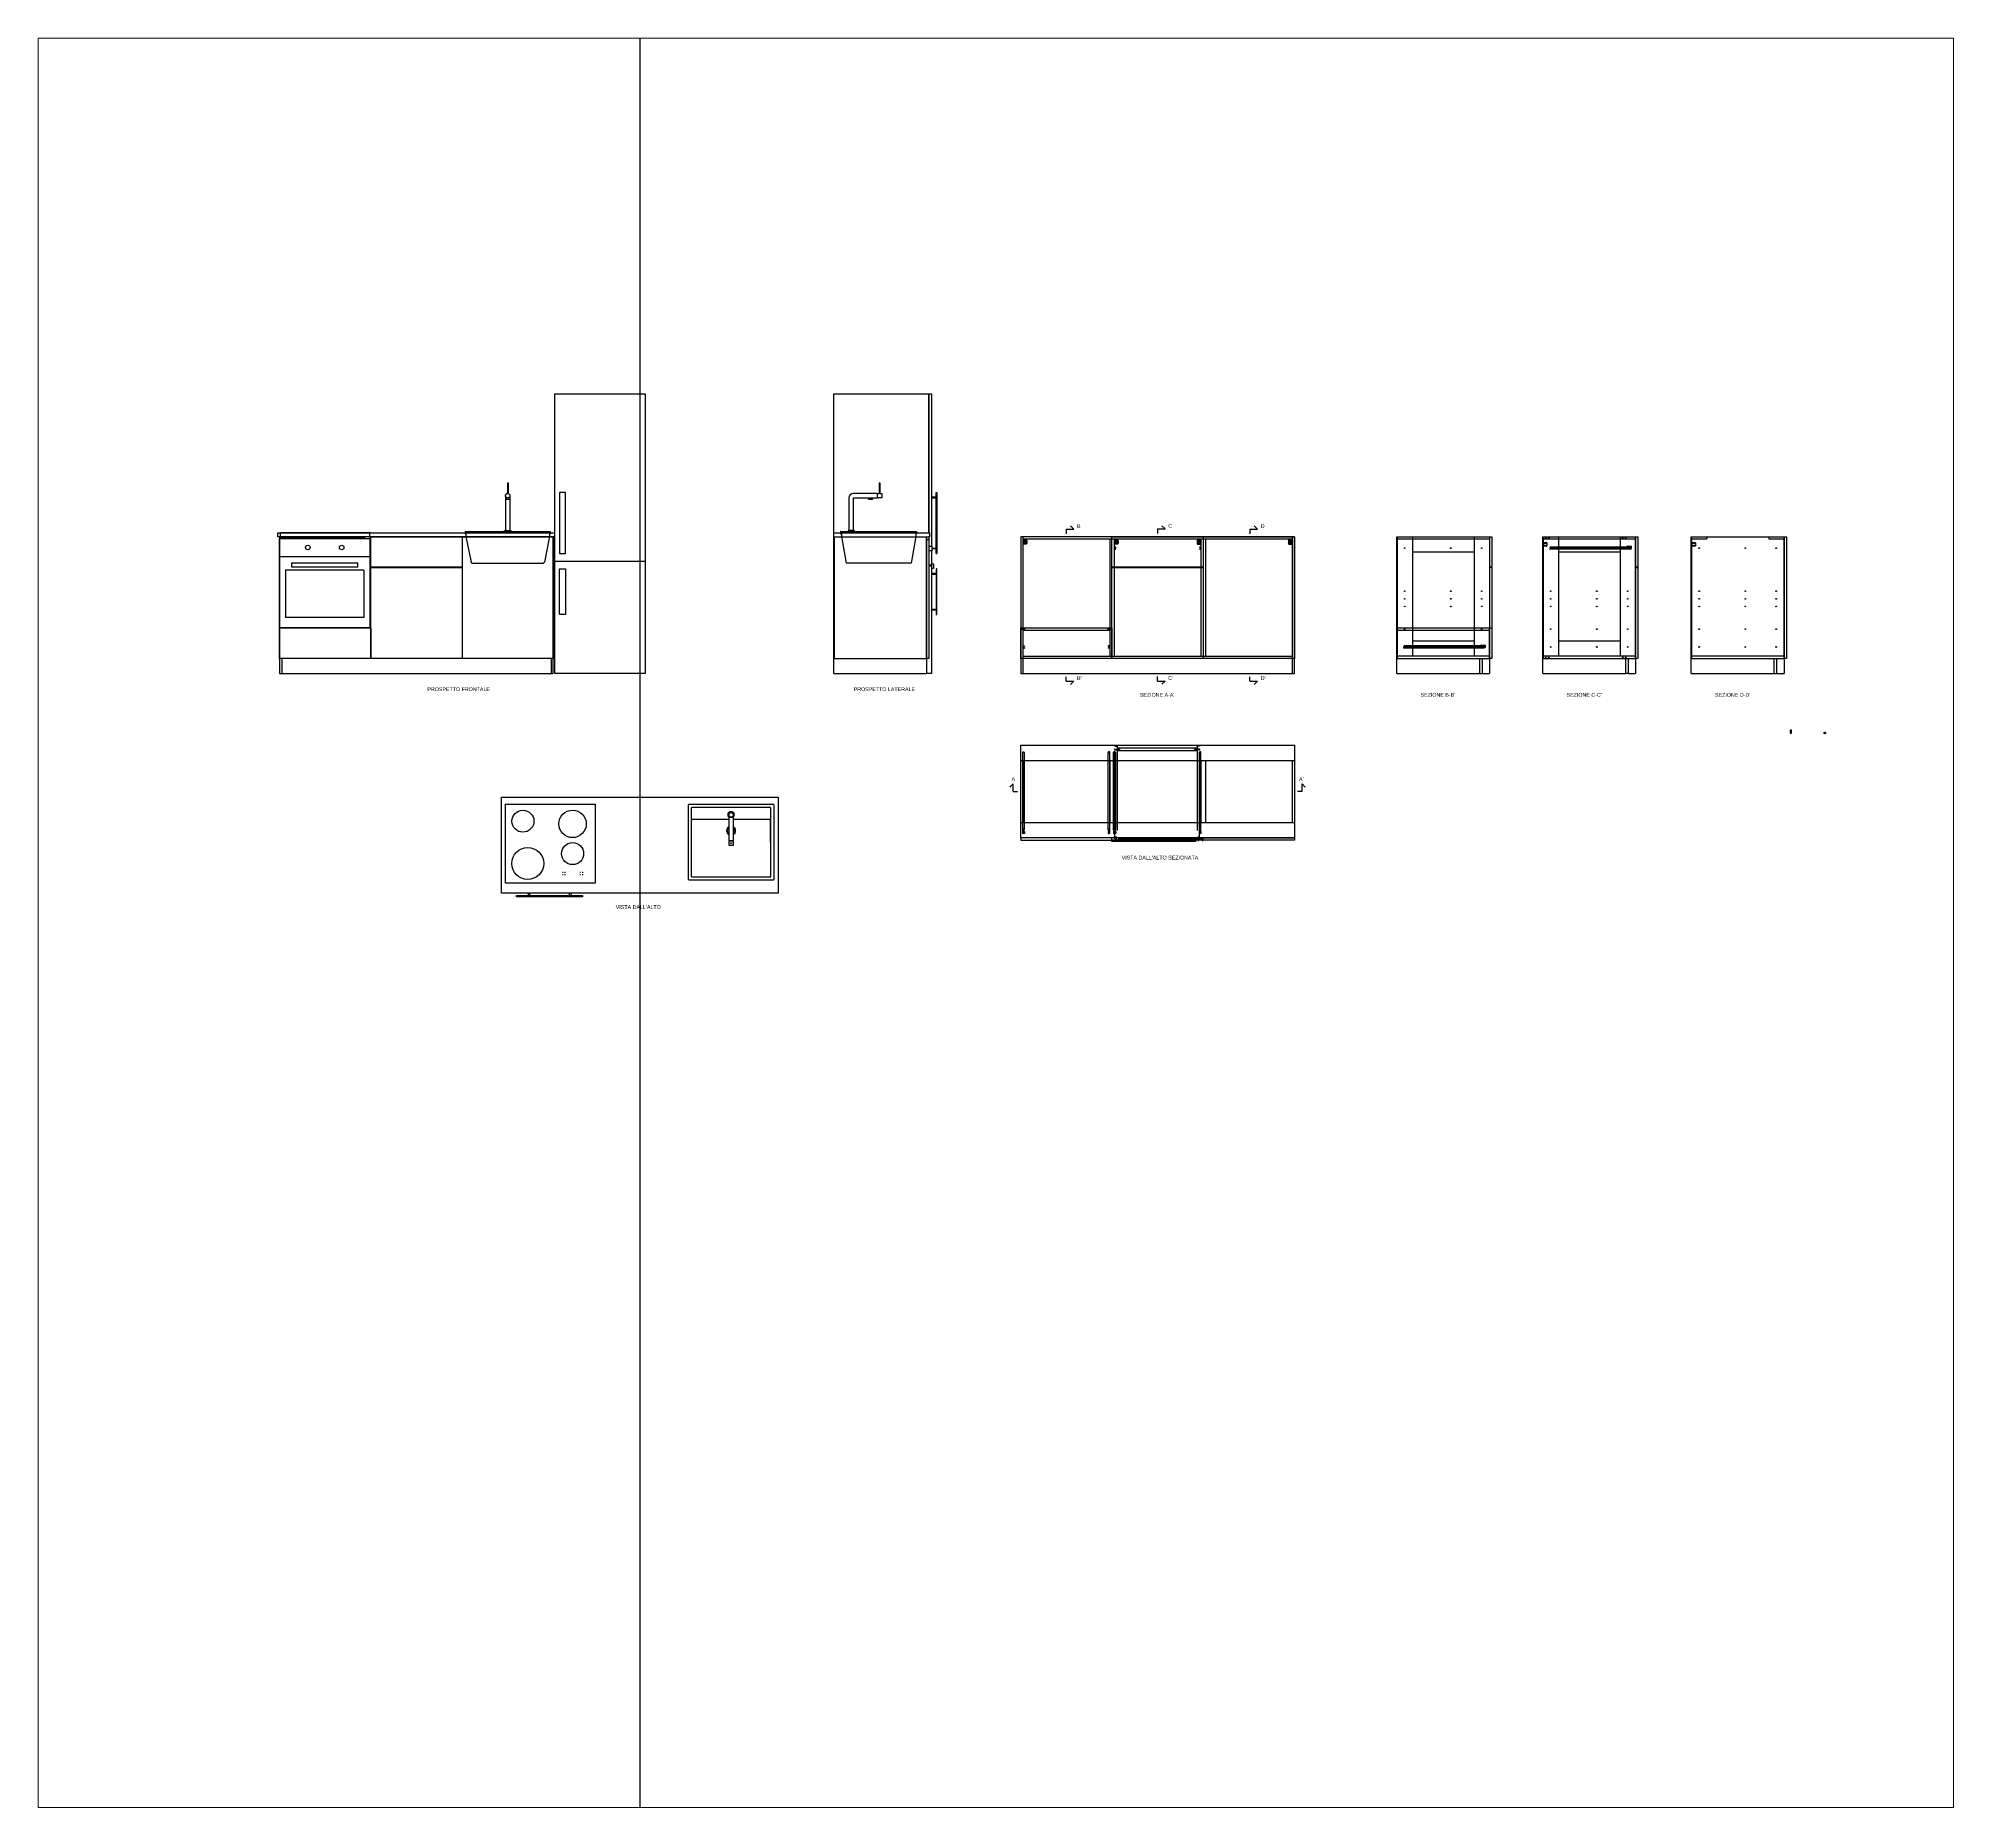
# Paper-space layout 'Layout1' of a CAD drawing. Header units: millimetres. Extents: x 59 to 190, y 42 to 162.
# The model-space entities are those that its viewports show. They can reach past a viewport. Long polylines and large blocks are cut down to what shows.
import ezdxf

# ---------------------------------------------------------------- set-up
doc = ezdxf.new("R2010")
doc.units = ezdxf.units.MM
doc.linetypes.add('ACAD_ISO03W100', pattern=[30, 12, -18])
for name, color, linetype in [('ANNOTATION', 1, 'Continuous'), ('CASSETTI E ANTE', 150, 'Continuous'), ('CERNIERE E GIUNZIONI', 3, 'Continuous'), ('ELETTRODOMESTICI', 2, 'Continuous'), ('LAVELLO', 4, 'Continuous'), ('LINEE DI COSTRUZIONE', 252, 'Continuous'), ('LINEE DI SEZIONE', 6, 'Continuous'), ('STRUTTURA', 7, 'Continuous')]:
    doc.layers.add(name, color=color, linetype=linetype)
doc.styles.get("Standard").update_dxf_attribs({"font": 'arial.ttf'})

msp = doc.modelspace()

# ---------------------------------------------------------------- linework, layer by layer
at = {"layer": 'CASSETTI E ANTE'}
for p, q in [((2358.6, 2292.6), (2418.6, 2292.6)), ((2418.6, 2292.6), (2418.6, 2212.6)), ((2546.9, 2292.6), (2548.4, 2292.6)), ((2546.9, 2292.6), (2546.9, 2232.6)), ((2548.4, 2292.6), (2548.4, 2272.6)), ((2642.9, 2292.6), (2644.4, 2292.6)), ((2642.9, 2272.6), (2642.9, 2292.6)), ((2644.4, 2292.6), (2644.4, 2272.6)), ((2740.5, 2292.6), (2742, 2292.6)), ((2740.5, 2212.6), (2740.5, 2292.6)), ((2742, 2292.6), (2742, 2212.6)), ((2298.6, 2272.4), (2358.6, 2272.4)), ((2298.6, 2212.6), (2298.6, 2272.4)), ((2358.6, 2272.4), (2358.6, 2212.6)), ((2548.4, 2272.6), (2546.9, 2272.6)), ((2548.4, 2272.4), (2546.9, 2272.4)), ((2548.4, 2272.4), (2548.4, 2232.6)), ((2644.4, 2272.6), (2642.9, 2272.6)), ((2642.9, 2212.6), (2642.9, 2272.4)), ((2642.9, 2272.4), (2644.4, 2272.4)), ((2644.4, 2272.4), (2644.4, 2212.6)), ((2546.9, 2232.6), (2548.4, 2232.6)), ((2546.9, 2212.6), (2546.9, 2232.6)), ((2548.4, 2232.6), (2548.4, 2212.6)), ((2358.6, 2212.6), (2298.6, 2212.6)), ((2418.6, 2212.6), (2358.6, 2212.6)), ((2548.4, 2212.6), (2546.9, 2212.6)), ((2644.4, 2212.6), (2642.9, 2212.6)), ((2742, 2212.6), (2740.5, 2212.6)), ((2238.6, 2094.6), (2238.6, 2093.1)), ((2238.6, 2093.1), (2298.6, 2093.1)), ((2298.6, 2093.1), (2298.6, 2094.6)), ((2358.6, 2093.1), (2298.6, 2093.1)), ((2358.6, 2093.1), (2358.6, 2094.6)), ((2358.6, 2094.6), (2418.6, 2094.6)), ((2418.6, 2093.1), (2358.6, 2093.1)), ((2418.6, 2094.6), (2418.6, 2093.1))]:
    msp.add_line(p, q, dxfattribs=at)
at = {"layer": 'CASSETTI E ANTE', "linetype": 'ACAD_ISO03W100', "ltscale": 0.05}
for p, q in [((2300.6, 2094), (2300.6, 2155)), ((2300.6, 2155), (2302.1, 2155)), ((2302.1, 2155), (2302.1, 2094)), ((2354.6, 2153.5), (2302.1, 2153.5)), ((2356.1, 2155), (2354.6, 2155)), ((2354.6, 2155), (2354.6, 2094)), ((2356.1, 2094), (2356.1, 2155)), ((2302.1, 2152), (2354.6, 2152)), ((2358.3, 2094), (2298.3, 2094)), ((2298.3, 2094), (2298.3, 2092.5)), ((2298.3, 2092.5), (2358.3, 2092.5)), ((2358.3, 2092.5), (2358.3, 2094))]:
    msp.add_line(p, q, dxfattribs=at)
at = {"layer": 'CASSETTI E ANTE'}
for points in [[(2298.6, 2272.6), (2298.6, 2292.6), (2358.6, 2292.6), (2358.6, 2272.6)], [(2238.6, 2212.6), (2238.6, 2232.6), (2298.6, 2232.6), (2298.6, 2212.6)]]:
    msp.add_lwpolyline(points, close=True, dxfattribs=at)
at = {"layer": 'CERNIERE E GIUNZIONI'}
for p, q in [((2242.3, 2290.3), (2240.1, 2290.3)), ((2240.2, 2289.7), (2240.1, 2289.7)), ((2240.2, 2289.1), (2240.1, 2289.1)), ((2240.2, 2288.5), (2240.1, 2288.5)), ((2242.3, 2287.8), (2240.1, 2287.8)), ((2240.2, 2290.3), (2240.2, 2287.8)), ((2240.2, 2290.3), (2240.2, 2289.1)), ((2240.2, 2290.1), (2240.3, 2290.1)), ((2240.3, 2289.9), (2240.2, 2289.9)), ((2240.2, 2289.1), (2240.2, 2287.8)), ((2240.3, 2288.2), (2240.2, 2288.2)), ((2240.2, 2288.1), (2240.3, 2288.1)), ((2242.5, 2290.1), (2240.3, 2290.1)), ((2240.3, 2290.1), (2240.3, 2289.9)), ((2242.5, 2290), (2240.3, 2290)), ((2240.5, 2289.9), (2240.3, 2289.9)), ((2240.4, 2289.8), (2240.3, 2289.8)), ((2240.4, 2289.8), (2240.3, 2289.8)), ((2240.4, 2289.7), (2240.3, 2289.7)), ((2240.4, 2289.6), (2240.3, 2289.6)), ((2240.4, 2289.5), (2240.3, 2289.5)), ((2240.4, 2289.4), (2240.3, 2289.4)), ((2240.4, 2288.7), (2240.3, 2288.7)), ((2240.4, 2288.6), (2240.3, 2288.6)), ((2240.4, 2288.6), (2240.3, 2288.6)), ((2240.4, 2288.5), (2240.3, 2288.5)), ((2240.4, 2288.4), (2240.3, 2288.4)), ((2240.4, 2288.3), (2240.3, 2288.3)), ((2240.4, 2288.2), (2240.3, 2288.2)), ((2240.4, 2288.2), (2240.3, 2288.2)), ((2240.3, 2288.1), (2240.3, 2288.2)), ((2240.4, 2288.1), (2240.3, 2288.1)), ((2240.9, 2289.5), (2240.6, 2289.5)), ((2240.9, 2289.4), (2240.6, 2289.4)), ((2240.9, 2288.7), (2240.6, 2288.7)), ((2240.9, 2288.6), (2240.6, 2288.6)), ((2240.9, 2288.6), (2240.6, 2288.6)), ((2240.9, 2288.5), (2240.6, 2288.5)), ((2240.9, 2288.4), (2240.6, 2288.4)), ((2240.9, 2288.3), (2240.6, 2288.3)), ((2240.9, 2288.2), (2240.6, 2288.2)), ((2240.9, 2288.2), (2240.6, 2288.2)), ((2240.9, 2289.6), (2240.7, 2289.6)), ((2240.9, 2288.1), (2240.7, 2288.1)), ((2241.8, 2288.6), (2241, 2288.6)), ((2241.8, 2288.5), (2241, 2288.5)), ((2241.8, 2288.4), (2241, 2288.4)), ((2241.8, 2288.3), (2241, 2288.3)), ((2241.8, 2288.2), (2241, 2288.2)), ((2241.5, 2288.8), (2241.1, 2289.2)), ((2241.7, 2288.6), (2241.1, 2288.6)), ((2241.7, 2288.2), (2241.1, 2288.2)), ((2241.7, 2288.1), (2241.1, 2288.1)), ((2241.6, 2288.7), (2241.2, 2288.7)), ((2241.7, 2289), (2241.3, 2289.4)), ((2242.1, 2289.6), (2241.9, 2289.6)), ((2242.1, 2289.5), (2241.9, 2289.5)), ((2242.1, 2289.4), (2241.9, 2289.4)), ((2242.1, 2288.7), (2241.9, 2288.7)), ((2242.1, 2288.6), (2241.9, 2288.6)), ((2242.1, 2288.6), (2241.9, 2288.6)), ((2242.1, 2288.5), (2241.9, 2288.5)), ((2242.1, 2288.4), (2241.9, 2288.4)), ((2242.1, 2288.3), (2241.9, 2288.3)), ((2242.1, 2288.2), (2241.9, 2288.2)), ((2242.1, 2288.2), (2241.9, 2288.2)), ((2242.1, 2288.1), (2241.9, 2288.1)), ((2242.5, 2289.9), (2242.3, 2289.9)), ((2242.5, 2289.8), (2242.3, 2289.8)), ((2242.5, 2289.8), (2242.3, 2289.8)), ((2242.5, 2289.7), (2242.3, 2289.7)), ((2242.5, 2289.6), (2242.3, 2289.6)), ((2242.5, 2289.5), (2242.3, 2289.5)), ((2242.5, 2289.4), (2242.3, 2289.4)), ((2242.5, 2288.7), (2242.3, 2288.7)), ((2242.5, 2288.6), (2242.3, 2288.6)), ((2242.5, 2288.6), (2242.3, 2288.6)), ((2242.5, 2288.5), (2242.3, 2288.5)), ((2242.5, 2288.4), (2242.3, 2288.4)), ((2242.5, 2288.3), (2242.3, 2288.3)), ((2242.5, 2288.2), (2242.3, 2288.2)), ((2242.5, 2288.2), (2242.3, 2288.2)), ((2242.5, 2288.1), (2242.3, 2288.1)), ((2242.6, 2290.1), (2242.6, 2288.1)), ((2302.3, 2290.3), (2300.1, 2290.3)), ((2300.2, 2289.7), (2300.1, 2289.7)), ((2300.2, 2289.1), (2300.1, 2289.1)), ((2300.2, 2288.5), (2300.1, 2288.5)), ((2302.3, 2287.8), (2300.1, 2287.8)), ((2300.2, 2290.3), (2300.2, 2287.8)), ((2300.2, 2290.3), (2300.2, 2289.1)), ((2300.2, 2290.1), (2300.3, 2290.1)), ((2300.3, 2289.9), (2300.2, 2289.9)), ((2300.2, 2289.1), (2300.2, 2287.8)), ((2300.3, 2288.2), (2300.2, 2288.2)), ((2300.2, 2288.1), (2300.3, 2288.1)), ((2300.2, 2285.8), (2301, 2285.8)), ((2300.9, 2285.7), (2300.2, 2285.7)), ((2300.2, 2285.7), (2300.2, 2285.4)), ((2300.7, 2285.5), (2300.2, 2285.5)), ((2300.2, 2284.5), (2300.2, 2284.8)), ((2301.1, 2284.5), (2300.2, 2284.5)), ((2300.2, 2284.4), (2301.1, 2284.4)), ((2302.5, 2290.1), (2300.3, 2290.1)), ((2300.3, 2290.1), (2300.3, 2289.9)), ((2302.5, 2290), (2300.3, 2290)), ((2300.5, 2289.9), (2300.3, 2289.9)), ((2300.4, 2289.8), (2300.3, 2289.8)), ((2300.4, 2289.8), (2300.3, 2289.8)), ((2300.4, 2289.7), (2300.3, 2289.7)), ((2300.4, 2289.6), (2300.3, 2289.6)), ((2300.4, 2289.5), (2300.3, 2289.5)), ((2300.4, 2289.4), (2300.3, 2289.4)), ((2300.4, 2288.7), (2300.3, 2288.7)), ((2300.4, 2288.6), (2300.3, 2288.6)), ((2300.4, 2288.6), (2300.3, 2288.6)), ((2300.4, 2288.5), (2300.3, 2288.5)), ((2300.4, 2288.4), (2300.3, 2288.4)), ((2300.4, 2288.3), (2300.3, 2288.3)), ((2300.4, 2288.2), (2300.3, 2288.2)), ((2300.4, 2288.2), (2300.3, 2288.2)), ((2300.3, 2288.1), (2300.3, 2288.2)), ((2300.4, 2288.1), (2300.3, 2288.1)), ((2300.9, 2289.5), (2300.6, 2289.5)), ((2300.9, 2289.4), (2300.6, 2289.4)), ((2300.9, 2288.7), (2300.6, 2288.7)), ((2300.9, 2288.6), (2300.6, 2288.6)), ((2300.9, 2288.6), (2300.6, 2288.6)), ((2300.9, 2288.5), (2300.6, 2288.5)), ((2300.9, 2288.4), (2300.6, 2288.4)), ((2300.9, 2288.3), (2300.6, 2288.3)), ((2300.9, 2288.2), (2300.6, 2288.2)), ((2300.9, 2288.2), (2300.6, 2288.2)), ((2300.9, 2289.6), (2300.7, 2289.6)), ((2300.9, 2288.1), (2300.7, 2288.1)), ((2300.7, 2285.7), (2300.7, 2285.5)), ((2301.8, 2288.6), (2301, 2288.6)), ((2301.8, 2288.5), (2301, 2288.5)), ((2301.8, 2288.4), (2301, 2288.4)), ((2301.8, 2288.3), (2301, 2288.3)), ((2301.8, 2288.2), (2301, 2288.2)), ((2301, 2285.6), (2301, 2285.5)), ((2301, 2285.5), (2301.1, 2285.5)), ((2301.5, 2288.8), (2301.1, 2289.2)), ((2301.7, 2288.6), (2301.1, 2288.6)), ((2301.7, 2288.2), (2301.1, 2288.2)), ((2301.7, 2288.1), (2301.1, 2288.1)), ((2301.1, 2285.7), (2301.1, 2285.5)), ((2301.1, 2284.5), (2301.1, 2284.4)), ((2301.6, 2288.7), (2301.2, 2288.7)), ((2301.7, 2289), (2301.3, 2289.4)), ((2302.1, 2289.6), (2301.9, 2289.6)), ((2302.1, 2289.5), (2301.9, 2289.5)), ((2302.1, 2289.4), (2301.9, 2289.4)), ((2302.1, 2288.7), (2301.9, 2288.7)), ((2302.1, 2288.6), (2301.9, 2288.6)), ((2302.1, 2288.6), (2301.9, 2288.6)), ((2302.1, 2288.5), (2301.9, 2288.5)), ((2302.1, 2288.4), (2301.9, 2288.4)), ((2302.1, 2288.3), (2301.9, 2288.3)), ((2302.1, 2288.2), (2301.9, 2288.2)), ((2302.1, 2288.2), (2301.9, 2288.2)), ((2302.1, 2288.1), (2301.9, 2288.1)), ((2302.5, 2289.9), (2302.3, 2289.9)), ((2302.5, 2289.8), (2302.3, 2289.8)), ((2302.5, 2289.8), (2302.3, 2289.8)), ((2302.5, 2289.7), (2302.3, 2289.7)), ((2302.5, 2289.6), (2302.3, 2289.6)), ((2302.5, 2289.5), (2302.3, 2289.5)), ((2302.5, 2289.4), (2302.3, 2289.4)), ((2302.5, 2288.7), (2302.3, 2288.7)), ((2302.5, 2288.6), (2302.3, 2288.6)), ((2302.5, 2288.6), (2302.3, 2288.6)), ((2302.5, 2288.5), (2302.3, 2288.5)), ((2302.5, 2288.4), (2302.3, 2288.4)), ((2302.5, 2288.3), (2302.3, 2288.3)), ((2302.5, 2288.2), (2302.3, 2288.2)), ((2302.5, 2288.2), (2302.3, 2288.2)), ((2302.5, 2288.1), (2302.3, 2288.1)), ((2302.6, 2290.1), (2302.6, 2288.1)), ((2354.6, 2290.1), (2354.6, 2288.1)), ((2354.6, 2290.1), (2356.8, 2290.1)), ((2354.6, 2290), (2356.8, 2290)), ((2354.6, 2289.9), (2354.8, 2289.9)), ((2354.6, 2289.8), (2354.8, 2289.8)), ((2354.6, 2289.8), (2354.8, 2289.8)), ((2354.6, 2289.7), (2354.8, 2289.7)), ((2354.6, 2289.6), (2354.8, 2289.6)), ((2354.6, 2289.5), (2354.8, 2289.5)), ((2354.6, 2289.4), (2354.8, 2289.4)), ((2354.6, 2288.7), (2354.8, 2288.7)), ((2354.6, 2288.6), (2354.8, 2288.6)), ((2354.6, 2288.6), (2354.8, 2288.6)), ((2354.6, 2288.5), (2354.8, 2288.5)), ((2354.6, 2288.4), (2354.8, 2288.4)), ((2354.6, 2288.3), (2354.8, 2288.3)), ((2354.6, 2288.2), (2354.8, 2288.2)), ((2354.6, 2288.2), (2354.8, 2288.2)), ((2354.6, 2288.1), (2354.8, 2288.1)), ((2354.8, 2290.3), (2357.1, 2290.3)), ((2354.8, 2287.8), (2357.1, 2287.8)), ((2355, 2289.6), (2355.2, 2289.6)), ((2355, 2289.5), (2355.2, 2289.5)), ((2355, 2289.4), (2355.2, 2289.4)), ((2355, 2288.7), (2355.2, 2288.7)), ((2355, 2288.6), (2355.2, 2288.6)), ((2355, 2288.6), (2355.2, 2288.6)), ((2355, 2288.5), (2355.2, 2288.5)), ((2355, 2288.4), (2355.2, 2288.4)), ((2355, 2288.3), (2355.2, 2288.3)), ((2355, 2288.2), (2355.2, 2288.2)), ((2355, 2288.2), (2355.2, 2288.2)), ((2355, 2288.1), (2355.2, 2288.1)), ((2355.3, 2288.5), (2356.1, 2288.5)), ((2355.3, 2288.4), (2356.1, 2288.4)), ((2355.3, 2288.3), (2356.1, 2288.3)), ((2355.3, 2288.2), (2356.1, 2288.2)), ((2355.4, 2288.6), (2356.1, 2288.6)), ((2355.4, 2288.6), (2356, 2288.6)), ((2355.4, 2288.2), (2356.1, 2288.2)), ((2355.5, 2289), (2355.9, 2289.4)), ((2355.5, 2288.7), (2355.9, 2288.7)), ((2355.5, 2288.1), (2356, 2288.1)), ((2355.6, 2288.8), (2356, 2289.2)), ((2356.1, 2285.7), (2356.1, 2285.5)), ((2356.2, 2285.5), (2356.1, 2285.5)), ((2356.1, 2284.5), (2356.9, 2284.5)), ((2356.1, 2284.5), (2356.1, 2284.4)), ((2357, 2284.4), (2356.1, 2284.4)), ((2356.2, 2289.5), (2356.5, 2289.5)), ((2356.2, 2289.4), (2356.5, 2289.4)), ((2356.2, 2288.7), (2356.5, 2288.7)), ((2356.2, 2288.6), (2356.5, 2288.6)), ((2356.2, 2288.6), (2356.5, 2288.6)), ((2356.2, 2288.5), (2356.5, 2288.5)), ((2356.2, 2288.4), (2356.5, 2288.4)), ((2356.2, 2288.3), (2356.5, 2288.3)), ((2356.2, 2288.2), (2356.5, 2288.2)), ((2356.2, 2288.2), (2356.5, 2288.2)), ((2356.2, 2288.1), (2356.5, 2288.1)), ((2357, 2285.8), (2356.2, 2285.8)), ((2356.2, 2285.6), (2356.2, 2285.5)), ((2356.3, 2289.6), (2356.4, 2289.6)), ((2356.3, 2285.7), (2356.9, 2285.7)), ((2356.4, 2285.7), (2356.4, 2285.5)), ((2356.4, 2285.5), (2356.9, 2285.5)), ((2356.7, 2289.9), (2356.8, 2289.9)), ((2356.7, 2289.8), (2356.8, 2289.8)), ((2356.7, 2289.8), (2356.8, 2289.8)), ((2356.7, 2289.7), (2356.8, 2289.7)), ((2356.7, 2289.6), (2356.8, 2289.6)), ((2356.7, 2289.5), (2356.8, 2289.5)), ((2356.7, 2289.4), (2356.8, 2289.4)), ((2356.7, 2288.7), (2356.8, 2288.7)), ((2356.7, 2288.6), (2356.8, 2288.6)), ((2356.7, 2288.6), (2356.8, 2288.6)), ((2356.7, 2288.5), (2356.8, 2288.5)), ((2356.7, 2288.4), (2356.8, 2288.4)), ((2356.7, 2288.3), (2356.8, 2288.3)), ((2356.7, 2288.2), (2356.8, 2288.2)), ((2356.7, 2288.2), (2356.8, 2288.2)), ((2356.7, 2288.1), (2356.8, 2288.1)), ((2357, 2290.1), (2356.8, 2290.1)), ((2356.8, 2290.1), (2356.8, 2289.9)), ((2356.8, 2289.9), (2357, 2289.9)), ((2356.8, 2288.1), (2356.8, 2288.2)), ((2356.8, 2288.2), (2357, 2288.2)), ((2357, 2288.1), (2356.8, 2288.1)), ((2356.9, 2285.7), (2356.9, 2285.4)), ((2356.9, 2284.5), (2356.9, 2284.8)), ((2357, 2290.3), (2357, 2287.8)), ((2357, 2290.3), (2357, 2289.1)), ((2357, 2289.7), (2357.1, 2289.7)), ((2357, 2289.1), (2357.1, 2289.1)), ((2357, 2289.1), (2357, 2287.8)), ((2357, 2288.5), (2357.1, 2288.5)), ((2414.6, 2290.1), (2414.6, 2288.1)), ((2414.6, 2290.1), (2416.8, 2290.1)), ((2414.6, 2290), (2416.8, 2290)), ((2414.6, 2289.9), (2414.8, 2289.9)), ((2414.6, 2289.8), (2414.8, 2289.8)), ((2414.6, 2289.8), (2414.8, 2289.8)), ((2414.6, 2289.7), (2414.8, 2289.7)), ((2414.6, 2289.6), (2414.8, 2289.6)), ((2414.6, 2289.5), (2414.8, 2289.5)), ((2414.6, 2289.4), (2414.8, 2289.4)), ((2414.6, 2288.7), (2414.8, 2288.7)), ((2414.6, 2288.6), (2414.8, 2288.6)), ((2414.6, 2288.6), (2414.8, 2288.6)), ((2414.6, 2288.5), (2414.8, 2288.5)), ((2414.6, 2288.4), (2414.8, 2288.4)), ((2414.6, 2288.3), (2414.8, 2288.3)), ((2414.6, 2288.2), (2414.8, 2288.2)), ((2414.6, 2288.2), (2414.8, 2288.2)), ((2414.6, 2288.1), (2414.8, 2288.1)), ((2414.8, 2290.3), (2417.1, 2290.3)), ((2414.8, 2287.8), (2417.1, 2287.8)), ((2415, 2289.6), (2415.2, 2289.6)), ((2415, 2289.5), (2415.2, 2289.5)), ((2415, 2289.4), (2415.2, 2289.4)), ((2415, 2288.7), (2415.2, 2288.7)), ((2415, 2288.6), (2415.2, 2288.6)), ((2415, 2288.6), (2415.2, 2288.6)), ((2415, 2288.5), (2415.2, 2288.5)), ((2415, 2288.4), (2415.2, 2288.4)), ((2415, 2288.3), (2415.2, 2288.3)), ((2415, 2288.2), (2415.2, 2288.2)), ((2415, 2288.2), (2415.2, 2288.2)), ((2415, 2288.1), (2415.2, 2288.1)), ((2415.3, 2288.5), (2416.1, 2288.5)), ((2415.3, 2288.4), (2416.1, 2288.4)), ((2415.3, 2288.3), (2416.1, 2288.3)), ((2415.3, 2288.2), (2416.1, 2288.2)), ((2415.4, 2288.6), (2416.1, 2288.6)), ((2415.4, 2288.6), (2416, 2288.6)), ((2415.4, 2288.2), (2416.1, 2288.2)), ((2415.5, 2289), (2415.9, 2289.4)), ((2415.5, 2288.7), (2415.9, 2288.7)), ((2415.5, 2288.1), (2416, 2288.1)), ((2415.6, 2288.8), (2416, 2289.2)), ((2416.2, 2289.5), (2416.5, 2289.5)), ((2416.2, 2289.4), (2416.5, 2289.4)), ((2416.2, 2288.7), (2416.5, 2288.7)), ((2416.2, 2288.6), (2416.5, 2288.6)), ((2416.2, 2288.6), (2416.5, 2288.6)), ((2416.2, 2288.5), (2416.5, 2288.5)), ((2416.2, 2288.4), (2416.5, 2288.4)), ((2416.2, 2288.3), (2416.5, 2288.3)), ((2416.2, 2288.2), (2416.5, 2288.2)), ((2416.2, 2288.2), (2416.5, 2288.2)), ((2416.2, 2288.1), (2416.5, 2288.1)), ((2416.3, 2289.6), (2416.4, 2289.6)), ((2416.7, 2289.9), (2416.8, 2289.9)), ((2416.7, 2289.8), (2416.8, 2289.8)), ((2416.7, 2289.8), (2416.8, 2289.8)), ((2416.7, 2289.7), (2416.8, 2289.7)), ((2416.7, 2289.6), (2416.8, 2289.6)), ((2416.7, 2289.5), (2416.8, 2289.5)), ((2416.7, 2289.4), (2416.8, 2289.4)), ((2416.7, 2288.7), (2416.8, 2288.7)), ((2416.7, 2288.6), (2416.8, 2288.6)), ((2416.7, 2288.6), (2416.8, 2288.6)), ((2416.7, 2288.5), (2416.8, 2288.5)), ((2416.7, 2288.4), (2416.8, 2288.4)), ((2416.7, 2288.3), (2416.8, 2288.3)), ((2416.7, 2288.2), (2416.8, 2288.2)), ((2416.7, 2288.2), (2416.8, 2288.2)), ((2416.7, 2288.1), (2416.8, 2288.1)), ((2417, 2290.1), (2416.8, 2290.1)), ((2416.8, 2290.1), (2416.8, 2289.9)), ((2416.8, 2289.9), (2417, 2289.9)), ((2416.8, 2288.1), (2416.8, 2288.2)), ((2416.8, 2288.2), (2417, 2288.2)), ((2417, 2288.1), (2416.8, 2288.1)), ((2417, 2290.3), (2417, 2287.8)), ((2417, 2290.3), (2417, 2289.1)), ((2417, 2289.7), (2417.1, 2289.7)), ((2417, 2289.1), (2417.1, 2289.1)), ((2417, 2289.1), (2417, 2287.8)), ((2417, 2288.5), (2417.1, 2288.5)), ((2582.1, 2288.8), (2584.3, 2288.8)), ((2584.3, 2286.3), (2582.1, 2286.3)), ((2582.2, 2288.8), (2582.2, 2286.3)), ((2582.2, 2288.4), (2582.2, 2288.4)), ((2582.2, 2288.3), (2582.2, 2286.4)), ((2582.2, 2287.8), (2582.2, 2287.8)), ((2582.2, 2287.7), (2582.2, 2287.7)), ((2582.2, 2287.6), (2582.2, 2287.7)), ((2582.2, 2287.4), (2582.2, 2287.4)), ((2582.3, 2288.4), (2582.3, 2286.4)), ((2582.3, 2287.9), (2582.3, 2287.3)), ((2582.3, 2287.9), (2582.3, 2287.8)), ((2582.3, 2287.3), (2582.3, 2287.3)), ((2583.7, 2288.6), (2583.6, 2288.5)), ((2583.6, 2288.5), (2583.7, 2288.4)), ((2583.6, 2288.5), (2583.8, 2288.4)), ((2583.6, 2288.3), (2583.7, 2288.4)), ((2583.6, 2288.3), (2583.8, 2288.4)), ((2583.7, 2288.3), (2583.6, 2288.3)), ((2583.7, 2286.9), (2583.6, 2286.8)), ((2583.6, 2286.8), (2583.7, 2286.7)), ((2583.6, 2286.8), (2583.8, 2286.7)), ((2583.6, 2286.6), (2583.7, 2286.7)), ((2583.6, 2286.6), (2583.8, 2286.7)), ((2583.7, 2286.6), (2583.6, 2286.6)), ((2583.7, 2288.6), (2583.8, 2288.5)), ((2583.7, 2288.6), (2583.8, 2288.4)), ((2583.7, 2288.3), (2583.8, 2288.4)), ((2583.7, 2288.4), (2583.8, 2288.4)), ((2583.8, 2288.4), (2583.7, 2288.3)), ((2583.7, 2286.9), (2583.8, 2286.8)), ((2583.8, 2286.7), (2583.7, 2286.9)), ((2583.7, 2286.6), (2583.8, 2286.7)), ((2583.7, 2286.7), (2583.8, 2286.7)), ((2583.7, 2286.6), (2583.8, 2286.7)), ((2583.8, 2288.5), (2583.9, 2288.6)), ((2583.9, 2288.6), (2583.8, 2288.4)), ((2583.8, 2288.4), (2584, 2288.5)), ((2583.8, 2288.5), (2583.8, 2288.4)), ((2583.8, 2288.4), (2583.9, 2288.3)), ((2583.8, 2288.4), (2584, 2288.3)), ((2583.8, 2288.4), (2583.9, 2288.3)), ((2583.8, 2288.4), (2583.9, 2288.4)), ((2583.8, 2286.8), (2583.9, 2286.9)), ((2583.8, 2286.7), (2583.9, 2286.9)), ((2583.8, 2286.7), (2584, 2286.8)), ((2583.8, 2286.7), (2583.8, 2286.8)), ((2583.8, 2286.7), (2583.9, 2286.6)), ((2583.9, 2286.6), (2583.8, 2286.7)), ((2583.8, 2286.7), (2584, 2286.6)), ((2583.8, 2286.7), (2583.9, 2286.7)), ((2583.9, 2288.6), (2584, 2288.5)), ((2583.9, 2288.4), (2584, 2288.5)), ((2583.9, 2288.4), (2584, 2288.3)), ((2583.9, 2288.3), (2584, 2288.3)), ((2583.9, 2286.9), (2584, 2286.8)), ((2583.9, 2286.7), (2584, 2286.8)), ((2583.9, 2286.7), (2584, 2286.6)), ((2583.9, 2286.6), (2584, 2286.6)), ((2584.6, 2288.6), (2584.6, 2286.6)), ((2586.3, 2284.7), (2586.2, 2284.6)), ((2586.2, 2284.6), (2586.5, 2284.4)), ((2586.5, 2284.5), (2586.3, 2284.7)), ((2638, 2284.5), (2586.5, 2284.5)), ((2638.9, 2284.4), (2586.5, 2284.4)), ((2586.6, 2285.5), (2586.7, 2285.8)), ((2586.7, 2285.5), (2586.6, 2285.5)), ((2637, 2285.8), (2586.7, 2285.8)), ((2586.8, 2285.7), (2586.7, 2285.5)), ((2586.7, 2285.5), (2586.7, 2284.5)), ((2637, 2285.7), (2586.8, 2285.7)), ((2587, 2285.3), (2586.9, 2285.2)), ((2586.9, 2285.2), (2587, 2285.1)), ((2586.9, 2285.2), (2587.1, 2285.1)), ((2586.9, 2285), (2587, 2285.1)), ((2586.9, 2285), (2587.1, 2285.1)), ((2587, 2284.9), (2586.9, 2285)), ((2587, 2285.3), (2587.1, 2285.2)), ((2587.1, 2285.1), (2587, 2285.3)), ((2587, 2285.1), (2587.1, 2285.1)), ((2587, 2284.9), (2587.1, 2285.1)), ((2587, 2284.9), (2587.1, 2285)), ((2637.7, 2285.4), (2587.1, 2285.4)), ((2587.1, 2285.2), (2587.2, 2285.3)), ((2587.1, 2285.1), (2587.2, 2285.3)), ((2587.1, 2285.1), (2587.2, 2285.2)), ((2587.1, 2285.1), (2587.2, 2285.2)), ((2587.1, 2285), (2587.1, 2285.2)), ((2587.1, 2285.1), (2587.2, 2285)), ((2587.2, 2284.9), (2587.1, 2285.1)), ((2587.1, 2285.1), (2587.2, 2285)), ((2587.1, 2285.1), (2587.1, 2285.1)), ((2587.1, 2285), (2587.2, 2284.9)), ((2587.1, 2284.8), (2637.7, 2284.8)), ((2587.2, 2285.3), (2587.2, 2285.2)), ((2587.2, 2284.9), (2587.2, 2285)), ((2617.3, 2285.3), (2617.2, 2285.2)), ((2617.2, 2285.2), (2617.3, 2285.1)), ((2617.2, 2285.2), (2617.4, 2285.1)), ((2617.2, 2285), (2617.3, 2285.1)), ((2617.2, 2285), (2617.4, 2285.1)), ((2617.3, 2284.9), (2617.2, 2285)), ((2617.3, 2285.3), (2617.4, 2285.2)), ((2617.4, 2285.1), (2617.3, 2285.3)), ((2617.3, 2285.1), (2617.4, 2285.1)), ((2617.3, 2284.9), (2617.4, 2285.1)), ((2617.3, 2284.9), (2617.4, 2285)), ((2617.4, 2285.2), (2617.5, 2285.3)), ((2617.4, 2285.1), (2617.5, 2285.3)), ((2617.4, 2285.1), (2617.5, 2285.2)), ((2617.4, 2285.1), (2617.5, 2285.2)), ((2617.4, 2285), (2617.4, 2285.2)), ((2617.4, 2285.1), (2617.5, 2285)), ((2617.5, 2284.9), (2617.4, 2285.1)), ((2617.4, 2285.1), (2617.5, 2285)), ((2617.4, 2285.1), (2617.4, 2285.1)), ((2617.4, 2285), (2617.5, 2284.9)), ((2617.5, 2285.3), (2617.5, 2285.2)), ((2617.5, 2284.9), (2617.5, 2285)), ((2637.4, 2286.3), (2637, 2285.8)), ((2637, 2285.7), (2637.5, 2286.2)), ((2637, 2285.7), (2637, 2285.7)), ((2637.6, 2285.3), (2637.5, 2285.2)), ((2637.5, 2285.2), (2637.6, 2285.1)), ((2637.5, 2285.2), (2637.7, 2285.1)), ((2637.5, 2285), (2637.6, 2285.1)), ((2637.5, 2285), (2637.7, 2285.1)), ((2637.6, 2284.9), (2637.5, 2285)), ((2637.6, 2285.3), (2637.7, 2285.2)), ((2637.7, 2285.1), (2637.6, 2285.3)), ((2637.6, 2285.1), (2637.7, 2285.1)), ((2637.6, 2284.9), (2637.7, 2285.1)), ((2637.6, 2284.9), (2637.7, 2285)), ((2637.7, 2286.4), (2639.8, 2286.4)), ((2637.7, 2286.4), (2637.7, 2286.3)), ((2637.7, 2285.2), (2637.8, 2285.3)), ((2637.7, 2285.1), (2637.8, 2285.3)), ((2637.7, 2285.1), (2637.8, 2285.2)), ((2637.7, 2285.1), (2637.8, 2285.2)), ((2637.7, 2285), (2637.7, 2285.2)), ((2637.7, 2285.1), (2637.8, 2285)), ((2637.8, 2284.9), (2637.7, 2285.1)), ((2637.7, 2285.1), (2637.8, 2285)), ((2637.7, 2285.1), (2637.7, 2285.1)), ((2637.7, 2285), (2637.8, 2284.9)), ((2637.8, 2285.3), (2637.8, 2285.2)), ((2637.8, 2284.9), (2637.8, 2285)), ((2638, 2284.4), (2638, 2284.5)), ((2640, 2286.1), (2640, 2285)), ((2679.7, 2288.8), (2681.9, 2288.8)), ((2681.9, 2286.3), (2679.7, 2286.3)), ((2679.8, 2288.8), (2679.8, 2286.3)), ((2679.8, 2288.4), (2679.8, 2288.4)), ((2679.8, 2288.3), (2679.8, 2286.4)), ((2679.8, 2287.8), (2679.8, 2287.8)), ((2679.8, 2287.7), (2679.8, 2287.7)), ((2679.8, 2287.6), (2679.8, 2287.7)), ((2679.8, 2287.4), (2679.8, 2287.4)), ((2679.9, 2288.4), (2679.9, 2286.4)), ((2679.9, 2287.9), (2679.9, 2287.3)), ((2679.9, 2287.9), (2679.9, 2287.8)), ((2679.9, 2287.3), (2679.9, 2287.3)), ((2681.3, 2288.6), (2681.4, 2288.5)), ((2681.3, 2288.6), (2681.3, 2288.5)), ((2681.3, 2288.6), (2681.4, 2288.4)), ((2681.3, 2288.5), (2681.4, 2288.4)), ((2681.3, 2288.5), (2681.4, 2288.4)), ((2681.3, 2288.3), (2681.4, 2288.4)), ((2681.3, 2288.3), (2681.4, 2288.4)), ((2681.4, 2288.4), (2681.3, 2288.3)), ((2681.3, 2288.3), (2681.4, 2288.4)), ((2681.3, 2288.3), (2681.3, 2288.3)), ((2681.3, 2286.9), (2681.4, 2286.8)), ((2681.3, 2286.9), (2681.3, 2286.8)), ((2681.4, 2286.7), (2681.3, 2286.9)), ((2681.3, 2286.8), (2681.4, 2286.7)), ((2681.3, 2286.8), (2681.4, 2286.7)), ((2681.3, 2286.6), (2681.4, 2286.7)), ((2681.3, 2286.6), (2681.4, 2286.7)), ((2681.3, 2286.6), (2681.4, 2286.7)), ((2681.3, 2286.6), (2681.4, 2286.7)), ((2681.3, 2286.6), (2681.3, 2286.6)), ((2681.4, 2288.5), (2681.6, 2288.6)), ((2681.6, 2288.6), (2681.4, 2288.4)), ((2681.4, 2288.4), (2681.6, 2288.5)), ((2681.4, 2288.5), (2681.4, 2288.4)), ((2681.4, 2288.4), (2681.6, 2288.3)), ((2681.4, 2288.4), (2681.6, 2288.3)), ((2681.4, 2288.4), (2681.6, 2288.3)), ((2681.4, 2288.4), (2681.5, 2288.4)), ((2681.4, 2288.4), (2681.4, 2288.4)), ((2681.4, 2286.8), (2681.6, 2286.9)), ((2681.4, 2286.7), (2681.6, 2286.9)), ((2681.4, 2286.7), (2681.6, 2286.8)), ((2681.4, 2286.7), (2681.4, 2286.8)), ((2681.4, 2286.7), (2681.6, 2286.6)), ((2681.6, 2286.6), (2681.4, 2286.7)), ((2681.4, 2286.7), (2681.6, 2286.6)), ((2681.4, 2286.7), (2681.5, 2286.7)), ((2681.4, 2286.7), (2681.4, 2286.7)), ((2681.5, 2288.4), (2681.6, 2288.5)), ((2681.5, 2288.4), (2681.6, 2288.3)), ((2681.5, 2286.7), (2681.6, 2286.8)), ((2681.5, 2286.7), (2681.6, 2286.6)), ((2681.6, 2288.6), (2681.6, 2288.5)), ((2681.6, 2288.3), (2681.6, 2288.3)), ((2681.6, 2286.9), (2681.6, 2286.8)), ((2681.6, 2286.6), (2681.6, 2286.6)), ((2682.2, 2288.6), (2682.2, 2286.6)), ((2239.1, 2232.1), (2241.1, 2232.1)), ((2241.1, 2232), (2239.1, 2232)), ((2241.1, 2232), (2239.1, 2232)), ((2241.1, 2232), (2239.1, 2232)), ((2241.1, 2231.9), (2239.1, 2231.9)), ((2241.1, 2231.8), (2239.1, 2231.8)), ((2241.1, 2231.7), (2239.1, 2231.7)), ((2241.1, 2231.7), (2239.1, 2231.7)), ((2241.1, 2231.6), (2239.1, 2231.6)), ((2241.1, 2231.6), (2239.1, 2231.6)), ((2296.1, 2232.1), (2298.1, 2232.1)), ((2298.1, 2232), (2296.1, 2232)), ((2298.1, 2232), (2296.1, 2232)), ((2298.1, 2232), (2296.1, 2232)), ((2298.1, 2231.9), (2296.1, 2231.9)), ((2298.1, 2231.8), (2296.1, 2231.8)), ((2298.1, 2231.7), (2296.1, 2231.7)), ((2298.1, 2231.7), (2296.1, 2231.7)), ((2298.1, 2231.6), (2296.1, 2231.6)), ((2298.1, 2231.6), (2296.1, 2231.6)), ((2240.2, 2220.8), (2241, 2220.8)), ((2240.9, 2220.7), (2240.2, 2220.7)), ((2240.2, 2220.7), (2240.2, 2220.4)), ((2240.7, 2220.5), (2240.2, 2220.5)), ((2240.2, 2219.5), (2240.2, 2219.8)), ((2241.1, 2219.5), (2240.2, 2219.5)), ((2240.2, 2219.4), (2241.1, 2219.4)), ((2240.7, 2220.7), (2240.7, 2220.5)), ((2241, 2220.6), (2241, 2220.5)), ((2241, 2220.5), (2241.1, 2220.5)), ((2241.1, 2220.7), (2241.1, 2220.5)), ((2241.1, 2219.5), (2241.1, 2219.4)), ((2296.1, 2220.7), (2296.1, 2220.5)), ((2296.2, 2220.5), (2296.1, 2220.5)), ((2296.1, 2219.5), (2296.9, 2219.5)), ((2296.1, 2219.5), (2296.1, 2219.4)), ((2297, 2219.4), (2296.1, 2219.4)), ((2297, 2220.8), (2296.2, 2220.8)), ((2296.2, 2220.6), (2296.2, 2220.5)), ((2296.3, 2220.7), (2296.9, 2220.7)), ((2296.4, 2220.7), (2296.4, 2220.5)), ((2296.4, 2220.5), (2296.9, 2220.5)), ((2296.9, 2220.7), (2296.9, 2220.4)), ((2296.9, 2219.5), (2296.9, 2219.8)), ((2490.3, 2219.7), (2490.2, 2219.6)), ((2490.2, 2219.6), (2490.5, 2219.4)), ((2490.5, 2219.5), (2490.3, 2219.7)), ((2542, 2219.5), (2490.5, 2219.5)), ((2542.9, 2219.4), (2490.5, 2219.4)), ((2490.6, 2220.5), (2490.7, 2220.8)), ((2490.7, 2220.6), (2490.6, 2220.5)), ((2490.6, 2220.5), (2490.6, 2220.5)), ((2490.6, 2220.5), (2490.6, 2219.5)), ((2541, 2220.8), (2490.7, 2220.8)), ((2490.7, 2220.8), (2490.7, 2220.5)), ((2490.7, 2220.5), (2541, 2220.5)), ((2491, 2220.3), (2490.9, 2220.2)), ((2490.9, 2220.2), (2491, 2220.1)), ((2490.9, 2220.2), (2491.1, 2220.1)), ((2490.9, 2220), (2491, 2220.1)), ((2490.9, 2220), (2491.1, 2220.1)), ((2491, 2219.9), (2490.9, 2220)), ((2491, 2220.3), (2491.1, 2220.2)), ((2491.1, 2220.1), (2491, 2220.3)), ((2491, 2220.1), (2491.1, 2220.1)), ((2491, 2219.9), (2491.1, 2220.1)), ((2491, 2219.9), (2491.1, 2220)), ((2541.7, 2220.4), (2491.1, 2220.4)), ((2491.1, 2220.2), (2491.2, 2220.3)), ((2491.1, 2220.1), (2491.2, 2220.3)), ((2491.1, 2220.1), (2491.2, 2220.2)), ((2491.1, 2220.1), (2491.2, 2220.2)), ((2491.1, 2220), (2491.1, 2220.2)), ((2491.1, 2220.1), (2491.2, 2220)), ((2491.2, 2219.9), (2491.1, 2220.1)), ((2491.1, 2220.1), (2491.2, 2220)), ((2491.1, 2220.1), (2491.1, 2220.1)), ((2491.1, 2220), (2491.2, 2219.9)), ((2491.1, 2219.8), (2541.7, 2219.8)), ((2491.2, 2220.3), (2491.2, 2220.2)), ((2491.2, 2219.9), (2491.2, 2220)), ((2521.3, 2220.3), (2521.2, 2220.2)), ((2521.2, 2220.2), (2521.3, 2220.1)), ((2521.2, 2220.2), (2521.4, 2220.1)), ((2521.2, 2220), (2521.3, 2220.1)), ((2521.2, 2220), (2521.4, 2220.1)), ((2521.3, 2219.9), (2521.2, 2220)), ((2521.3, 2220.3), (2521.4, 2220.2)), ((2521.4, 2220.1), (2521.3, 2220.3)), ((2521.3, 2220.1), (2521.4, 2220.1)), ((2521.3, 2219.9), (2521.4, 2220.1)), ((2521.3, 2219.9), (2521.4, 2220)), ((2521.4, 2220.2), (2521.5, 2220.3)), ((2521.4, 2220.1), (2521.5, 2220.3)), ((2521.4, 2220.1), (2521.5, 2220.2)), ((2521.4, 2220.1), (2521.5, 2220.2)), ((2521.4, 2220), (2521.4, 2220.2)), ((2521.4, 2220.1), (2521.5, 2220)), ((2521.5, 2219.9), (2521.4, 2220.1)), ((2521.4, 2220.1), (2521.5, 2220)), ((2521.4, 2220.1), (2521.4, 2220.1)), ((2521.4, 2220), (2521.5, 2219.9)), ((2521.5, 2220.3), (2521.5, 2220.2)), ((2521.5, 2219.9), (2521.5, 2220)), ((2541.4, 2221.3), (2541, 2220.8)), ((2541, 2220.7), (2541.5, 2221.2)), ((2541, 2220.5), (2541, 2220.8)), ((2541, 2220.7), (2541, 2220.7)), ((2541.6, 2220.3), (2541.5, 2220.2)), ((2541.5, 2220.2), (2541.6, 2220.1)), ((2541.5, 2220.2), (2541.7, 2220.1)), ((2541.5, 2220), (2541.6, 2220.1)), ((2541.5, 2220), (2541.7, 2220.1)), ((2541.6, 2219.9), (2541.5, 2220)), ((2541.6, 2221.4), (2543.8, 2221.4)), ((2541.6, 2221.4), (2541.6, 2221.3)), ((2541.6, 2220.3), (2541.7, 2220.2)), ((2541.7, 2220.1), (2541.6, 2220.3)), ((2541.6, 2220.1), (2541.7, 2220.1)), ((2541.6, 2219.9), (2541.7, 2220.1)), ((2541.6, 2219.9), (2541.7, 2220)), ((2541.7, 2220.2), (2541.8, 2220.3)), ((2541.7, 2220.1), (2541.8, 2220.3)), ((2541.7, 2220.1), (2541.8, 2220.2)), ((2541.7, 2220.1), (2541.8, 2220.2)), ((2541.7, 2220), (2541.7, 2220.2)), ((2541.7, 2220.1), (2541.8, 2220)), ((2541.8, 2219.9), (2541.7, 2220.1)), ((2541.7, 2220.1), (2541.8, 2220)), ((2541.7, 2220.1), (2541.7, 2220.1)), ((2541.7, 2220), (2541.8, 2219.9)), ((2541.8, 2220.3), (2541.8, 2220.2)), ((2541.8, 2219.9), (2541.8, 2220)), ((2542, 2219.4), (2542, 2219.5)), ((2544, 2221.1), (2544, 2220)), ((2744.7, 2163.5), (2744.7, 2165.5)), ((2744.8, 2163.5), (2744.8, 2165.5)), ((2744.8, 2163.5), (2744.8, 2165.5)), ((2744.8, 2163.5), (2744.8, 2165.5)), ((2744.9, 2163.5), (2744.9, 2165.5)), ((2745, 2163.5), (2745, 2165.5)), ((2745.1, 2163.5), (2745.1, 2165.5)), ((2745.1, 2163.5), (2745.1, 2165.5)), ((2745.2, 2165.5), (2745.2, 2163.5)), ((2745.2, 2163.5), (2745.2, 2165.5)), ((2767.1, 2163.4), (2767.5, 2163.8)), ((2767.2, 2163.4), (2767.5, 2163.7)), ((2767.6, 2163.9), (2767.5, 2163.8)), ((2767.5, 2163.8), (2767.6, 2163.8)), ((2767.6, 2163.9), (2767.6, 2163.8))]:
    msp.add_line(p, q, dxfattribs=at)
at = {"layer": 'CERNIERE E GIUNZIONI', "linetype": 'ACAD_ISO03W100', "ltscale": 0.05}
for p, q in [((2240.1, 2151.2), (2240.7, 2151.2)), ((2240.1, 2097.4), (2240.1, 2151.2)), ((2240.1, 2151.1), (2240.7, 2151.1)), ((2240.7, 2150.9), (2240.1, 2150.9)), ((2240.1, 2150.9), (2240.7, 2150.9)), ((2241.1, 2150.7), (2240.1, 2150.7)), ((2240.7, 2150.7), (2240.7, 2151.2)), ((2241.1, 2099.8), (2241.1, 2150.7)), ((2296.1, 2099.8), (2296.1, 2150.7)), ((2296.1, 2150.7), (2297.1, 2150.7)), ((2296.4, 2150.7), (2296.4, 2151.2)), ((2297.1, 2151.2), (2296.4, 2151.2)), ((2297.1, 2151.1), (2296.4, 2151.1)), ((2296.4, 2150.9), (2297.1, 2150.9)), ((2297.1, 2150.9), (2296.4, 2150.9)), ((2297.1, 2097.4), (2297.1, 2151.2)), ((2299.6, 2099.8), (2299.6, 2150.7)), ((2299.6, 2150.7), (2300.6, 2150.7)), ((2299.9, 2150.7), (2299.9, 2151.2)), ((2300.6, 2151.2), (2299.9, 2151.2)), ((2300.6, 2151.1), (2299.9, 2151.1)), ((2299.9, 2150.9), (2300.6, 2150.9)), ((2300.6, 2150.9), (2299.9, 2150.9)), ((2300.1, 2151.2), (2300.7, 2151.2)), ((2300.1, 2097.4), (2300.1, 2151.2)), ((2300.1, 2151.1), (2300.7, 2151.1)), ((2300.7, 2150.9), (2300.1, 2150.9)), ((2300.1, 2150.9), (2300.7, 2150.9)), ((2301.1, 2150.7), (2300.1, 2150.7)), ((2300.6, 2152.4), (2300.6, 2153)), ((2300.6, 2152.9), (2301.6, 2152.9)), ((2300.6, 2152.6), (2301.6, 2152.6)), ((2300.6, 2097.4), (2300.6, 2151.2)), ((2300.7, 2150.7), (2300.7, 2151.2)), ((2301.1, 2099.8), (2301.1, 2150.7)), ((2301.6, 2152.6), (2301.6, 2152.9)), ((2301.6, 2152.9), (2301.6, 2152.9)), ((2301.6, 2152.9), (2301.6, 2152.8)), ((2303.5, 2152.8), (2301.6, 2152.8)), ((2303.5, 2152.7), (2301.6, 2152.7)), ((2303.5, 2152.7), (2301.6, 2152.7)), ((2301.6, 2152.6), (2301.6, 2152.7)), ((2301.6, 2152.6), (2301.6, 2152.6)), ((2301.7, 2152.9), (2301.7, 2152.9)), ((2301.7, 2152.9), (2301.7, 2152.8)), ((2301.7, 2152.9), (2301.7, 2152.8)), ((2301.7, 2152.6), (2301.7, 2152.7)), ((2301.7, 2152.6), (2301.7, 2152.7)), ((2301.7, 2152.6), (2301.7, 2152.6)), ((2301.8, 2152.9), (2301.8, 2152.9)), ((2301.8, 2152.9), (2301.8, 2152.8)), ((2301.8, 2152.9), (2301.8, 2152.8)), ((2301.8, 2152.6), (2301.8, 2152.7)), ((2301.8, 2152.6), (2301.8, 2152.7)), ((2301.8, 2152.6), (2301.8, 2152.6)), ((2301.9, 2152.9), (2301.9, 2152.9)), ((2301.9, 2152.9), (2301.9, 2152.8)), ((2301.9, 2152.9), (2301.9, 2152.8)), ((2301.9, 2152.6), (2301.9, 2152.7)), ((2301.9, 2152.6), (2301.9, 2152.7)), ((2301.9, 2152.6), (2301.9, 2152.6)), ((2302, 2152.9), (2302, 2152.9)), ((2302, 2152.9), (2302, 2152.8)), ((2302, 2152.9), (2302, 2152.8)), ((2302, 2152.6), (2302, 2152.7)), ((2302, 2152.6), (2302, 2152.7)), ((2302, 2152.6), (2302, 2152.6)), ((2302.1, 2152.9), (2302.1, 2152.9)), ((2302.1, 2152.9), (2302.1, 2152.8)), ((2302.1, 2152.9), (2302.1, 2152.8)), ((2302.1, 2152.6), (2302.1, 2152.7)), ((2302.1, 2152.6), (2302.1, 2152.7)), ((2302.1, 2152.6), (2302.1, 2152.6)), ((2302.2, 2152.9), (2302.2, 2152.9)), ((2302.2, 2152.9), (2302.2, 2152.8)), ((2302.2, 2152.9), (2302.2, 2152.8)), ((2302.2, 2152.6), (2302.2, 2152.7)), ((2302.2, 2152.6), (2302.2, 2152.7)), ((2302.2, 2152.6), (2302.2, 2152.6)), ((2302.3, 2152.9), (2302.3, 2152.9)), ((2302.3, 2152.9), (2302.3, 2152.8)), ((2302.3, 2152.9), (2302.3, 2152.8)), ((2302.3, 2152.6), (2302.3, 2152.7)), ((2302.3, 2152.6), (2302.3, 2152.7)), ((2302.3, 2152.6), (2302.3, 2152.6)), ((2302.4, 2152.9), (2302.4, 2152.9)), ((2302.4, 2152.9), (2302.4, 2152.8)), ((2302.4, 2152.9), (2302.4, 2152.8)), ((2302.4, 2152.6), (2302.4, 2152.7)), ((2302.4, 2152.6), (2302.4, 2152.7)), ((2302.4, 2152.6), (2302.4, 2152.6)), ((2302.5, 2152.9), (2302.5, 2152.9)), ((2302.5, 2152.9), (2302.5, 2152.8)), ((2302.5, 2152.9), (2302.5, 2152.8)), ((2302.5, 2152.6), (2302.5, 2152.7)), ((2302.5, 2152.6), (2302.5, 2152.7)), ((2302.5, 2152.6), (2302.5, 2152.6)), ((2302.6, 2152.9), (2302.6, 2152.9)), ((2302.6, 2152.9), (2302.6, 2152.8)), ((2302.6, 2152.9), (2302.6, 2152.8)), ((2302.6, 2152.6), (2302.6, 2152.7)), ((2302.6, 2152.6), (2302.6, 2152.7)), ((2302.6, 2152.6), (2302.6, 2152.6)), ((2302.7, 2152.9), (2302.7, 2152.9)), ((2302.7, 2152.9), (2302.7, 2152.8)), ((2302.7, 2152.9), (2302.7, 2152.8)), ((2302.7, 2152.6), (2302.7, 2152.7)), ((2302.7, 2152.6), (2302.7, 2152.7)), ((2302.7, 2152.6), (2302.7, 2152.6)), ((2302.8, 2152.9), (2302.8, 2152.9)), ((2302.8, 2152.9), (2302.8, 2152.8)), ((2302.8, 2152.9), (2302.8, 2152.8)), ((2302.8, 2152.6), (2302.8, 2152.7)), ((2302.8, 2152.6), (2302.8, 2152.7)), ((2302.8, 2152.6), (2302.8, 2152.6)), ((2302.9, 2152.9), (2302.9, 2152.9)), ((2302.9, 2152.9), (2302.9, 2152.8)), ((2302.9, 2152.9), (2302.9, 2152.8)), ((2302.9, 2152.6), (2302.9, 2152.7)), ((2302.9, 2152.6), (2302.9, 2152.7)), ((2302.9, 2152.6), (2302.9, 2152.6)), ((2303, 2152.9), (2303, 2152.9)), ((2303, 2152.9), (2303, 2152.8)), ((2303, 2152.9), (2303, 2152.8)), ((2303, 2152.6), (2303, 2152.7)), ((2303, 2152.6), (2303, 2152.7)), ((2303, 2152.6), (2303, 2152.6)), ((2303.1, 2152.9), (2303.1, 2152.9)), ((2303.1, 2152.9), (2303.1, 2152.8)), ((2303.1, 2152.9), (2303.1, 2152.8)), ((2303.1, 2152.6), (2303.1, 2152.7)), ((2303.1, 2152.6), (2303.1, 2152.7)), ((2303.1, 2152.6), (2303.1, 2152.6)), ((2303.2, 2152.9), (2303.2, 2152.9)), ((2303.2, 2152.9), (2303.2, 2152.8)), ((2303.2, 2152.9), (2303.2, 2152.8)), ((2303.2, 2152.6), (2303.2, 2152.7)), ((2303.2, 2152.6), (2303.2, 2152.7)), ((2303.2, 2152.6), (2303.2, 2152.6)), ((2303.3, 2152.9), (2303.3, 2152.9)), ((2303.3, 2152.9), (2303.3, 2152.8)), ((2303.3, 2152.9), (2303.3, 2152.8)), ((2303.3, 2152.6), (2303.3, 2152.7)), ((2303.3, 2152.6), (2303.3, 2152.7)), ((2303.3, 2152.6), (2303.3, 2152.6)), ((2303.4, 2152.9), (2303.4, 2152.9)), ((2303.4, 2152.9), (2303.4, 2152.8)), ((2303.4, 2152.9), (2303.4, 2152.8)), ((2303.4, 2152.6), (2303.4, 2152.7)), ((2303.4, 2152.6), (2303.4, 2152.7)), ((2303.4, 2152.6), (2303.4, 2152.6)), ((2303.5, 2152.9), (2303.5, 2152.9)), ((2303.5, 2152.9), (2303.6, 2152.8)), ((2303.5, 2152.9), (2303.5, 2152.6)), ((2303.5, 2152.9), (2303.5, 2152.8)), ((2303.5, 2152.6), (2303.5, 2152.7)), ((2303.5, 2152.6), (2303.5, 2152.6)), ((2303.5, 2152.6), (2303.6, 2152.6)), ((2303.6, 2152.8), (2303.6, 2152.6)), ((2353.2, 2152.9), (2353.1, 2152.9)), ((2353.1, 2152.9), (2353.1, 2152.8)), ((2353.1, 2152.9), (2353.1, 2152.6)), ((2353.1, 2152.8), (2353.1, 2152.6)), ((2353.1, 2152.8), (2355.1, 2152.8)), ((2353.1, 2152.7), (2355.1, 2152.7)), ((2353.1, 2152.7), (2355.1, 2152.7)), ((2353.1, 2152.6), (2353.2, 2152.6)), ((2353.1, 2152.6), (2353.1, 2152.6)), ((2353.3, 2152.9), (2353.2, 2152.9)), ((2353.2, 2152.9), (2353.2, 2152.8)), ((2353.2, 2152.9), (2353.2, 2152.8)), ((2353.2, 2152.6), (2353.2, 2152.7)), ((2353.2, 2152.6), (2353.2, 2152.7)), ((2353.2, 2152.6), (2353.3, 2152.6)), ((2353.4, 2152.9), (2353.3, 2152.9)), ((2353.3, 2152.9), (2353.3, 2152.8)), ((2353.3, 2152.9), (2353.3, 2152.8)), ((2353.3, 2152.6), (2353.3, 2152.7)), ((2353.3, 2152.6), (2353.3, 2152.7)), ((2353.3, 2152.6), (2353.4, 2152.6)), ((2353.5, 2152.9), (2353.4, 2152.9)), ((2353.4, 2152.9), (2353.4, 2152.8)), ((2353.4, 2152.9), (2353.4, 2152.8)), ((2353.4, 2152.6), (2353.4, 2152.7)), ((2353.4, 2152.6), (2353.4, 2152.7)), ((2353.4, 2152.6), (2353.5, 2152.6)), ((2353.6, 2152.9), (2353.5, 2152.9)), ((2353.5, 2152.9), (2353.5, 2152.8)), ((2353.5, 2152.9), (2353.5, 2152.8)), ((2353.5, 2152.6), (2353.5, 2152.7)), ((2353.5, 2152.6), (2353.5, 2152.7)), ((2353.5, 2152.6), (2353.6, 2152.6)), ((2353.7, 2152.9), (2353.6, 2152.9)), ((2353.6, 2152.9), (2353.6, 2152.8)), ((2353.6, 2152.9), (2353.6, 2152.8)), ((2353.6, 2152.6), (2353.6, 2152.7)), ((2353.6, 2152.6), (2353.6, 2152.7)), ((2353.6, 2152.6), (2353.7, 2152.6)), ((2353.8, 2152.9), (2353.7, 2152.9)), ((2353.7, 2152.9), (2353.7, 2152.8)), ((2353.7, 2152.9), (2353.7, 2152.8)), ((2353.7, 2152.6), (2353.7, 2152.7)), ((2353.7, 2152.6), (2353.7, 2152.7)), ((2353.7, 2152.6), (2353.8, 2152.6)), ((2353.9, 2152.9), (2353.8, 2152.9)), ((2353.8, 2152.9), (2353.8, 2152.8)), ((2353.8, 2152.9), (2353.8, 2152.8)), ((2353.8, 2152.6), (2353.8, 2152.7)), ((2353.8, 2152.6), (2353.8, 2152.7)), ((2353.8, 2152.6), (2353.9, 2152.6)), ((2354, 2152.9), (2353.9, 2152.9)), ((2353.9, 2152.9), (2353.9, 2152.8)), ((2353.9, 2152.9), (2353.9, 2152.8)), ((2353.9, 2152.6), (2353.9, 2152.7)), ((2353.9, 2152.6), (2353.9, 2152.7)), ((2353.9, 2152.6), (2354, 2152.6)), ((2354.1, 2152.9), (2354, 2152.9)), ((2354, 2152.9), (2354, 2152.8)), ((2354, 2152.9), (2354, 2152.8)), ((2354, 2152.6), (2354, 2152.7)), ((2354, 2152.6), (2354, 2152.7)), ((2354, 2152.6), (2354.1, 2152.6)), ((2354.2, 2152.9), (2354.1, 2152.9)), ((2354.1, 2152.9), (2354.1, 2152.8)), ((2354.1, 2152.9), (2354.1, 2152.8)), ((2354.1, 2152.6), (2354.1, 2152.7)), ((2354.1, 2152.6), (2354.1, 2152.7)), ((2354.1, 2152.6), (2354.2, 2152.6)), ((2354.3, 2152.9), (2354.2, 2152.9)), ((2354.2, 2152.9), (2354.2, 2152.8)), ((2354.2, 2152.9), (2354.2, 2152.8)), ((2354.2, 2152.6), (2354.2, 2152.7)), ((2354.2, 2152.6), (2354.2, 2152.7)), ((2354.2, 2152.6), (2354.3, 2152.6)), ((2354.4, 2152.9), (2354.3, 2152.9)), ((2354.3, 2152.9), (2354.3, 2152.8)), ((2354.3, 2152.9), (2354.3, 2152.8)), ((2354.3, 2152.6), (2354.3, 2152.7)), ((2354.3, 2152.6), (2354.3, 2152.7)), ((2354.3, 2152.6), (2354.4, 2152.6)), ((2354.5, 2152.9), (2354.4, 2152.9)), ((2354.4, 2152.9), (2354.4, 2152.8)), ((2354.4, 2152.9), (2354.4, 2152.8)), ((2354.4, 2152.6), (2354.4, 2152.7)), ((2354.4, 2152.6), (2354.4, 2152.7)), ((2354.4, 2152.6), (2354.5, 2152.6)), ((2354.6, 2152.9), (2354.5, 2152.9)), ((2354.5, 2152.9), (2354.5, 2152.8)), ((2354.5, 2152.9), (2354.5, 2152.8)), ((2354.5, 2152.6), (2354.5, 2152.7)), ((2354.5, 2152.6), (2354.5, 2152.7)), ((2354.5, 2152.6), (2354.6, 2152.6)), ((2354.7, 2152.9), (2354.6, 2152.9)), ((2354.6, 2152.9), (2354.6, 2152.8)), ((2354.6, 2152.9), (2354.6, 2152.8)), ((2354.6, 2152.6), (2354.6, 2152.7)), ((2354.6, 2152.6), (2354.6, 2152.7)), ((2354.6, 2152.6), (2354.7, 2152.6)), ((2354.8, 2152.9), (2354.7, 2152.9)), ((2354.7, 2152.9), (2354.7, 2152.8)), ((2354.7, 2152.9), (2354.7, 2152.8)), ((2354.7, 2152.6), (2354.7, 2152.7)), ((2354.7, 2152.6), (2354.7, 2152.7)), ((2354.7, 2152.6), (2354.8, 2152.6)), ((2354.9, 2152.9), (2354.8, 2152.9)), ((2354.8, 2152.9), (2354.8, 2152.8)), ((2354.8, 2152.9), (2354.8, 2152.8)), ((2354.8, 2152.6), (2354.8, 2152.7)), ((2354.8, 2152.6), (2354.8, 2152.7)), ((2354.8, 2152.6), (2354.9, 2152.6)), ((2355, 2152.9), (2354.9, 2152.9)), ((2354.9, 2152.9), (2354.9, 2152.8)), ((2354.9, 2152.9), (2354.9, 2152.8)), ((2354.9, 2152.6), (2354.9, 2152.7)), ((2354.9, 2152.6), (2354.9, 2152.7)), ((2354.9, 2152.6), (2355, 2152.6)), ((2355.1, 2152.9), (2355, 2152.9)), ((2355, 2152.9), (2355, 2152.8)), ((2355, 2152.9), (2355, 2152.8)), ((2355, 2152.6), (2355, 2152.7)), ((2355, 2152.6), (2355, 2152.7)), ((2355, 2152.6), (2355.1, 2152.6)), ((2356.1, 2152.9), (2355.1, 2152.9)), ((2355.1, 2152.6), (2355.1, 2152.9)), ((2356.1, 2152.6), (2355.1, 2152.6)), ((2356.1, 2152.4), (2356.1, 2153)), ((2356.1, 2152.4), (2356.1, 2153)), ((2356.1, 2151.2), (2356.7, 2151.2)), ((2356.1, 2097.4), (2356.1, 2151.2)), ((2356.1, 2151.1), (2356.7, 2151.1)), ((2356.7, 2150.9), (2356.1, 2150.9)), ((2356.1, 2150.9), (2356.7, 2150.9)), ((2356.1, 2099.8), (2356.1, 2150.7)), ((2356.1, 2150.7), (2357.1, 2150.7)), ((2357.1, 2150.7), (2356.1, 2150.7)), ((2356.4, 2150.7), (2356.4, 2151.2)), ((2357.1, 2151.2), (2356.4, 2151.2)), ((2357.1, 2151.1), (2356.4, 2151.1)), ((2356.4, 2150.9), (2357.1, 2150.9)), ((2357.1, 2150.9), (2356.4, 2150.9)), ((2356.7, 2150.7), (2356.7, 2151.2)), ((2357.1, 2097.4), (2357.1, 2151.2)), ((2357.1, 2099.8), (2357.1, 2150.7)), ((2240.1, 2100.5), (2241.1, 2100.5)), ((2241.1, 2099.8), (2240.1, 2099.8)), ((2240.1, 2097.4), (2240.2, 2097.4)), ((2240.2, 2097.4), (2240.2, 2099.8)), ((2240.6, 2098.9), (2240.2, 2098.6)), ((2240.2, 2098.6), (2240.2, 2097.7)), ((2240.2, 2098.3), (2240.2, 2098.3)), ((2240.2, 2098.1), (2240.2, 2098.1)), ((2240.6, 2097.4), (2240.2, 2097.7)), ((2240.6, 2097.4), (2240.6, 2098.9)), ((2240.6, 2098.9), (2241.1, 2098.9)), ((2241.1, 2097.4), (2240.6, 2097.4)), ((2241.1, 2098.9), (2241.1, 2097.4)), ((2297.1, 2100.5), (2296.1, 2100.5)), ((2296.1, 2099.8), (2297.1, 2099.8)), ((2296.1, 2098.9), (2296.1, 2097.4)), ((2296.6, 2098.9), (2296.1, 2098.9)), ((2296.1, 2097.4), (2296.6, 2097.4)), ((2296.6, 2097.4), (2296.6, 2098.9)), ((2296.6, 2098.9), (2296.9, 2098.6)), ((2296.6, 2097.4), (2296.9, 2097.7)), ((2296.9, 2098.6), (2296.9, 2097.7)), ((2297, 2098.3), (2296.9, 2098.3)), ((2296.9, 2098.1), (2297, 2098.1)), ((2297, 2097.4), (2297, 2099.8)), ((2297.1, 2097.4), (2297, 2097.4)), ((2300.6, 2100.5), (2299.6, 2100.5)), ((2299.6, 2099.8), (2300.6, 2099.8)), ((2299.6, 2098.9), (2299.6, 2097.4)), ((2300.1, 2098.9), (2299.6, 2098.9)), ((2299.6, 2097.4), (2300.1, 2097.4)), ((2300.1, 2100.5), (2301.1, 2100.5)), ((2301.1, 2099.8), (2300.1, 2099.8)), ((2300.1, 2097.4), (2300.1, 2098.9)), ((2300.1, 2098.9), (2300.4, 2098.6)), ((2300.1, 2097.4), (2300.4, 2097.7)), ((2300.1, 2097.4), (2300.2, 2097.4)), ((2300.2, 2097.4), (2300.2, 2099.8)), ((2300.6, 2098.9), (2300.2, 2098.6)), ((2300.2, 2098.6), (2300.2, 2097.7)), ((2300.2, 2098.3), (2300.2, 2098.3)), ((2300.2, 2098.1), (2300.2, 2098.1)), ((2300.6, 2097.4), (2300.2, 2097.7)), ((2300.4, 2098.6), (2300.4, 2097.7)), ((2300.5, 2098.3), (2300.4, 2098.3)), ((2300.4, 2098.1), (2300.5, 2098.1)), ((2300.5, 2097.4), (2300.5, 2099.8)), ((2300.6, 2097.4), (2300.5, 2097.4)), ((2300.6, 2097.4), (2300.6, 2098.9)), ((2300.6, 2098.9), (2301.1, 2098.9)), ((2301.1, 2097.4), (2300.6, 2097.4)), ((2301.1, 2098.9), (2301.1, 2097.4)), ((2301.1, 2093), (2301.1, 2095)), ((2301.1, 2093), (2301.1, 2095)), ((2301.1, 2093), (2301.1, 2095)), ((2301.2, 2093), (2301.2, 2095)), ((2301.3, 2093), (2301.3, 2095)), ((2301.4, 2093), (2301.4, 2095)), ((2301.4, 2093), (2301.4, 2095)), ((2301.5, 2095), (2301.5, 2093)), ((2301.5, 2093), (2301.5, 2095)), ((2301.5, 2093), (2301.5, 2095)), ((2355.1, 2095), (2355.1, 2093)), ((2355.1, 2093), (2355.1, 2095)), ((2355.1, 2093), (2355.1, 2095)), ((2355.2, 2093), (2355.2, 2095)), ((2355.3, 2093), (2355.3, 2095)), ((2355.4, 2093), (2355.4, 2095)), ((2355.4, 2093), (2355.4, 2095)), ((2355.5, 2093), (2355.5, 2095)), ((2355.5, 2093), (2355.5, 2095)), ((2355.5, 2093), (2355.5, 2095)), ((2357.1, 2100.5), (2356.1, 2100.5)), ((2356.1, 2100.5), (2357.1, 2100.5)), ((2356.1, 2099.8), (2357.1, 2099.8)), ((2357.1, 2099.8), (2356.1, 2099.8)), ((2356.1, 2098.9), (2356.1, 2097.4)), ((2356.6, 2098.9), (2356.1, 2098.9)), ((2356.1, 2097.4), (2356.6, 2097.4)), ((2356.1, 2097.4), (2356.2, 2097.4)), ((2356.2, 2097.4), (2356.2, 2099.8)), ((2356.6, 2098.9), (2356.2, 2098.6)), ((2356.2, 2098.6), (2356.2, 2097.7)), ((2356.2, 2098.3), (2356.2, 2098.3)), ((2356.2, 2098.1), (2356.2, 2098.1)), ((2356.6, 2097.4), (2356.2, 2097.7)), ((2356.6, 2097.4), (2356.6, 2098.9)), ((2356.6, 2098.9), (2356.9, 2098.6)), ((2356.6, 2097.4), (2356.6, 2098.9)), ((2356.6, 2098.9), (2357.1, 2098.9)), ((2356.6, 2097.4), (2356.9, 2097.7)), ((2357.1, 2097.4), (2356.6, 2097.4)), ((2356.9, 2098.6), (2356.9, 2097.7)), ((2357, 2098.3), (2356.9, 2098.3)), ((2356.9, 2098.1), (2357, 2098.1)), ((2357, 2097.4), (2357, 2099.8)), ((2357.1, 2097.4), (2357, 2097.4)), ((2357.1, 2098.9), (2357.1, 2097.4))]:
    msp.add_line(p, q, dxfattribs=at)
at = {"layer": 'CERNIERE E GIUNZIONI'}
for points in [[(2240.4, 2287.9), (2240.4, 2289.9)], [(2240.5, 2289.9), (2242.3, 2289.9)], [(2242.3, 2287.8), (2240.5, 2287.8)], [(2242.3, 2289.9), (2242.3, 2287.9)], [(2300.4, 2287.9), (2300.4, 2289.9)], [(2300.5, 2289.9), (2302.3, 2289.9)], [(2302.3, 2287.8), (2300.5, 2287.8)], [(2302.3, 2289.9), (2302.3, 2287.9)], [(2356.6, 2289.9), (2354.8, 2289.9)], [(2354.8, 2289.9), (2354.8, 2287.9)], [(2354.8, 2287.8), (2356.6, 2287.8)], [(2356.7, 2287.9), (2356.7, 2289.9)], [(2416.6, 2289.9), (2414.8, 2289.9)], [(2414.8, 2289.9), (2414.8, 2287.9)], [(2414.8, 2287.8), (2416.6, 2287.8)], [(2416.7, 2287.9), (2416.7, 2289.9)]]:
    msp.add_lwpolyline(points, dxfattribs=at)
for points in [[(2240.9, 2288.1, -1), (2240.6, 2288.1), (2240.6, 2289.5, -1), (2240.9, 2289.5)], [(2241.9, 2289.5, -1), (2242.1, 2289.5), (2242.1, 2288.1, -1), (2241.9, 2288.1)], [(2300.9, 2288.1, -1), (2300.6, 2288.1), (2300.6, 2289.5, -1), (2300.9, 2289.5)], [(2301.9, 2289.5, -1), (2302.1, 2289.5), (2302.1, 2288.1, -1), (2301.9, 2288.1)], [(2355.2, 2289.5, 1), (2355, 2289.5), (2355, 2288.1, 1), (2355.2, 2288.1)], [(2356.2, 2288.1, 1), (2356.5, 2288.1), (2356.5, 2289.5, 1), (2356.2, 2289.5)], [(2415.2, 2289.5, 1), (2415, 2289.5), (2415, 2288.1, 1), (2415.2, 2288.1)], [(2416.2, 2288.1, 1), (2416.5, 2288.1), (2416.5, 2289.5, 1), (2416.2, 2289.5)]]:
    msp.add_lwpolyline(points, format="xyb", close=True, dxfattribs=at)
for points in [[(2241.6, 2288.9), (2241.6, 2288.7, -3.732051), (2241.2, 2288.7), (2241.2, 2288.9)], [(2301.6, 2288.9), (2301.6, 2288.7, -3.732051), (2301.2, 2288.7), (2301.2, 2288.9)], [(2355.5, 2288.9), (2355.5, 2288.7, 3.732051), (2355.9, 2288.7), (2355.9, 2288.9)], [(2415.5, 2288.9), (2415.5, 2288.7, 3.732051), (2415.9, 2288.7), (2415.9, 2288.9)]]:
    msp.add_lwpolyline(points, format="xyb", dxfattribs=at)
for centre, radius in [((2583.8, 2291.8), 0.225), ((2585.8, 2291.8), 0.225), ((2634.4, 2291.8), 0.225), ((2636.4, 2291.8), 0.225), ((2241.4, 2289.1), 0.3), ((2301.4, 2289.1), 0.3), ((2355.7, 2289.1), 0.3), ((2415.7, 2289.1), 0.3), ((2491.1, 2285.1), 0.225), ((2521.4, 2285.1), 0.225), ((2541.7, 2285.1), 0.225), ((2582.9, 2288.4), 0.3), ((2582.9, 2286.7), 0.3), ((2582.9, 2288.4), 0.225), ((2582.9, 2286.7), 0.225), ((2583.8, 2288.4), 0.3), ((2583.8, 2286.7), 0.3), ((2587.1, 2285.1), 0.3), ((2617.4, 2285.1), 0.3), ((2637.7, 2285.1), 0.3), ((2638.2, 2285.7), 0.3), ((2638.2, 2285.7), 0.225), ((2639.3, 2285), 0.75), ((2639.3, 2285), 0.5), ((2639.3, 2285), 0.25), ((2639.3, 2285), 0.15), ((2639.3, 2285), 0.05), ((2680.5, 2288.4), 0.3), ((2680.5, 2286.7), 0.3), ((2680.5, 2288.4), 0.225), ((2680.5, 2286.7), 0.225), ((2681.4, 2288.4), 0.3), ((2681.4, 2286.7), 0.3), ((2684.7, 2285.1), 0.225), ((2715, 2285.1), 0.225), ((2735.3, 2285.1), 0.225), ((2491.1, 2256.8), 0.225), ((2521.4, 2256.8), 0.225), ((2541.7, 2256.8), 0.225), ((2587.1, 2256.8), 0.225), ((2617.4, 2256.8), 0.225), ((2637.7, 2256.8), 0.225), ((2684.7, 2256.8), 0.225), ((2715, 2256.8), 0.225), ((2735.3, 2256.8), 0.225), ((2491.1, 2251.8), 0.225), ((2491.1, 2246.8), 0.225), ((2521.4, 2251.8), 0.225), ((2521.4, 2246.8), 0.225), ((2541.7, 2251.8), 0.225), ((2541.7, 2246.8), 0.225), ((2587.1, 2251.8), 0.225), ((2587.1, 2246.8), 0.225), ((2617.4, 2251.8), 0.225), ((2617.4, 2246.8), 0.225), ((2637.7, 2251.8), 0.225), ((2637.7, 2246.8), 0.225), ((2684.7, 2251.8), 0.225), ((2684.7, 2246.8), 0.225), ((2715, 2251.8), 0.225), ((2715, 2246.8), 0.225), ((2735.3, 2251.8), 0.225), ((2735.3, 2246.8), 0.225), ((2491.1, 2231.8), 0.225), ((2541.7, 2231.8), 0.225), ((2587.1, 2231.8), 0.225), ((2617.4, 2231.8), 0.225), ((2637.7, 2231.8), 0.225), ((2684.7, 2231.8), 0.225), ((2715, 2231.8), 0.225), ((2735.3, 2231.8), 0.225), ((2491.1, 2220.1), 0.3), ((2521.4, 2220.1), 0.3), ((2541.7, 2220.1), 0.3), ((2542.2, 2220.7), 0.3), ((2542.2, 2220.7), 0.225), ((2543.3, 2220), 0.75), ((2543.3, 2220), 0.5), ((2543.3, 2220), 0.25), ((2543.3, 2220), 0.15), ((2543.3, 2220), 0.05), ((2587.1, 2220.1), 0.225), ((2617.4, 2220.1), 0.225), ((2637.7, 2220.1), 0.225), ((2684.7, 2220.1), 0.225), ((2715, 2220.1), 0.225), ((2735.3, 2220.1), 0.225), ((2583.8, 2213.3), 0.225), ((2585.8, 2213.3), 0.225), ((2634.4, 2213.3), 0.225), ((2636.4, 2213.3), 0.225), ((2767.3, 2163.6), 0.5), ((2767.3, 2163.6), 0.45)]:
    msp.add_circle(centre, radius, dxfattribs=at)
for centre, radius, start, end in [((2240.5, 2289.9), 0.05, 90, 180), ((2240.5, 2287.9), 0.05, 180, 270), ((2242.3, 2290.1), 0.25, 0, 90), ((2242.3, 2289.9), 0.05, 0, 90), ((2242.3, 2288.1), 0.25, 270, 0), ((2242.3, 2287.9), 0.05, 270, 0), ((2300.2, 2285.7), 0.1, 90, 180), ((2300.2, 2284.5), 0.1, 180, 270), ((2301.1, 2285.1), 0.925, 161.0754, 198.9246), ((2300.5, 2289.9), 0.05, 90, 180), ((2300.5, 2287.9), 0.05, 180, 270), ((2300.9, 2285.6), 0.1, 0, 90), ((2301, 2285.7), 0.1, 0, 90), ((2302.3, 2290.1), 0.25, 0, 90), ((2302.3, 2289.9), 0.05, 0, 90), ((2302.3, 2288.1), 0.25, 270, 0), ((2302.3, 2287.9), 0.05, 270, 0), ((2354.8, 2290.1), 0.25, 90, 180), ((2354.8, 2288.1), 0.25, 180, 270), ((2354.8, 2289.9), 0.05, 90, 180), ((2354.8, 2287.9), 0.05, 180, 270), ((2356.2, 2285.7), 0.1, 90, 180), ((2356.3, 2285.6), 0.1, 90, 180), ((2356.6, 2289.9), 0.05, 0, 90), ((2356.6, 2287.9), 0.05, 270, 0), ((2356, 2285.1), 0.925, 341.0754, 18.9246), ((2357, 2285.7), 0.1, 0, 90), ((2357, 2284.5), 0.1, 270, 0), ((2414.8, 2290.1), 0.25, 90, 180), ((2414.8, 2288.1), 0.25, 180, 270), ((2414.8, 2289.9), 0.05, 90, 180), ((2414.8, 2287.9), 0.05, 180, 270), ((2416.6, 2289.9), 0.05, 0, 90), ((2416.6, 2287.9), 0.05, 270, 0), ((2582.2, 2288.4), 0.05, 0, 90), ((2582.2, 2288.3), 0.05, 0, 90), ((2582.2, 2287.7), 0.0701, 138.3063, 157.6829), ((2582.1, 2287.7), 0.0701, 22.3171, 41.6937), ((2583.1, 2287.7), 0.916, 175.3013, 194.226), ((2583.1, 2287.7), 0.916, 184.6987, 194.226), ((2582.3, 2287.5), 0.0678, 201.9821, 222.0287), ((2582.2, 2287.5), 0.0692, 318.1854, 337.8039), ((2582.2, 2286.4), 0.05, 270, 0), ((2582.2, 2286.4), 0.05, 270, 0), ((2584.3, 2288.6), 0.25, 0, 90), ((2584.3, 2286.6), 0.25, 270, 0), ((2637.7, 2286), 0.328, 90.7831, 129.728), ((2637.6, 2286.1), 0.191, 87.185, 130.9165), ((2639.8, 2286.1), 0.25, 0, 90), ((2679.8, 2288.4), 0.05, 0, 90), ((2679.8, 2288.3), 0.05, 0, 90), ((2679.9, 2287.7), 0.0701, 138.3063, 157.6829), ((2679.8, 2287.7), 0.0701, 22.3171, 41.6937), ((2680.7, 2287.7), 0.916, 175.3013, 194.226), ((2680.7, 2287.7), 0.916, 184.6987, 194.226), ((2679.9, 2287.5), 0.0678, 201.9821, 222.0287), ((2679.8, 2287.5), 0.0692, 318.1854, 337.8039), ((2679.8, 2286.4), 0.05, 270, 0), ((2679.8, 2286.4), 0.05, 270, 0), ((2681.9, 2288.6), 0.25, 0, 90), ((2681.9, 2286.6), 0.25, 270, 0), ((2239.1, 2231.8), 0.225, 90, 270), ((2241.1, 2231.8), 0.225, 270, 90), ((2296.1, 2231.8), 0.225, 90, 270), ((2298.1, 2231.8), 0.225, 270, 90), ((2240.2, 2220.7), 0.1, 90, 180), ((2240.2, 2219.5), 0.1, 180, 270), ((2241.1, 2220.1), 0.925, 161.0754, 198.9246), ((2240.9, 2220.6), 0.1, 0, 90), ((2241, 2220.7), 0.1, 0, 90), ((2296.2, 2220.7), 0.1, 90, 180), ((2296.3, 2220.6), 0.1, 90, 180), ((2296, 2220.1), 0.925, 341.0754, 18.9246), ((2297, 2220.7), 0.1, 0, 90), ((2297, 2219.5), 0.1, 270, 0), ((2541.7, 2221), 0.328, 90.7831, 129.728), ((2541.6, 2221.1), 0.191, 87.185, 130.9165), ((2543.8, 2221.1), 0.25, 0, 90), ((2745, 2165.5), 0.225, 0, 180), ((2745, 2163.5), 0.225, 180, 0), ((2767.2, 2163.4), 0.05, 135, 315), ((2767.5, 2163.7), 0.05, 315, 135)]:
    msp.add_arc(centre, radius, start, end, dxfattribs=at)
at = {"layer": 'CERNIERE E GIUNZIONI', "linetype": 'ACAD_ISO03W100', "ltscale": 0.05}
for centre, radius, start, end in [((2300.6, 2152.7), 0.305, 100.3889, 259.6111), ((2356, 2152.7), 0.305, 280.3889, 79.6111), ((2356, 2152.7), 0.305, 280.3889, 79.6111), ((2301.3, 2095), 0.225, 0, 180), ((2301.3, 2093), 0.225, 180, 0), ((2355.3, 2095), 0.225, 0, 180), ((2355.3, 2093), 0.225, 180, 0)]:
    msp.add_arc(centre, radius, start, end, dxfattribs=at)
at = {"layer": 'ELETTRODOMESTICI'}
for p, q in [((1932.3, 2202.6), (1932.3, 2386.6)), ((1932.3, 2386.6), (1991.8, 2386.6)), ((1991.8, 2386.6), (1991.8, 2202.6)), ((2115.7, 2295.1), (2115.7, 2386.6)), ((2115.7, 2386.6), (2179.9, 2386.6)), ((2177.9, 2386.6), (2177.9, 2295.1)), ((2178.1, 2386.6), (2178.1, 2295.1)), ((2179.9, 2386.6), (2179.9, 2318.3)), ((1939.3, 2321.6), (1935.3, 2321.6)), ((1935.3, 2321.6), (1935.3, 2281.6)), ((1939.3, 2281.6), (1939.3, 2321.6)), ((2183, 2318.6), (2179.9, 2318.6)), ((2179.9, 2318.3), (2179.9, 2317.8)), ((2179.9, 2318.1), (2183, 2318.1)), ((2179.9, 2317.8), (2179.9, 2286.3)), ((2183, 2321.6), (2183.5, 2321.6)), ((2183, 2281.6), (2183, 2321.6)), ((2183.5, 2321.6), (2183.5, 2281.6)), ((1752, 2295.4), (1810.7, 2295.4)), ((1935.3, 2281.6), (1939.3, 2281.6)), ((2176.7, 2290.8), (2178.2, 2290.8)), ((2176.7, 2231.9), (2176.7, 2290.8)), ((2178.2, 2290.8), (2178.2, 2231.9)), ((2178.2, 2286.3), (2180.2, 2286.3)), ((2180.2, 2283.3), (2178.2, 2283.3)), ((2179.9, 2283.3), (2179.9, 2274)), ((2180.2, 2286.3), (2180.2, 2283.3)), ((2180.2, 2285.1), (2183, 2285.1)), ((2183, 2284.6), (2180.2, 2284.6)), ((2183.5, 2281.6), (2183, 2281.6)), ((2183, 2281.6), (2183.5, 2281.6)), ((1932.3, 2276.6), (1991.8, 2276.6)), ((1991.8, 2276.4), (1932.3, 2276.4)), ((1935.3, 2271.4), (1939.3, 2271.4)), ((1935.3, 2241.4), (1935.3, 2271.4)), ((1939.3, 2271.4), (1939.3, 2241.4)), ((2180.2, 2274), (2178.2, 2274)), ((2180.2, 2273.3), (2178.2, 2273.3)), ((2179.9, 2273.3), (2179.9, 2268.1)), ((2183, 2268.4), (2179.9, 2268.4)), ((2179.9, 2268.1), (2179.9, 2267.6)), ((2179.9, 2267.9), (2183, 2267.9)), ((2179.9, 2267.6), (2179.9, 2244.6)), ((2180.2, 2274.8), (2181.2, 2274.8)), ((2180.2, 2271.8), (2180.2, 2274.8)), ((2181.2, 2271.8), (2180.2, 2271.8)), ((2181.2, 2274.8), (2181.2, 2271.8)), ((2183, 2271.4), (2183, 2241.4)), ((2183.5, 2271.4), (2183, 2271.4)), ((2183.5, 2241.4), (2183.5, 2271.4)), ((2179.9, 2244.9), (2183, 2244.9)), ((2179.9, 2244.1), (2179.9, 2244.6)), ((2183, 2244.4), (2179.9, 2244.4)), ((2179.9, 2244.1), (2179.9, 2202.6)), ((1939.3, 2241.4), (1935.3, 2241.4)), ((2183, 2241.4), (2183.5, 2241.4)), ((1991.8, 2202.6), (1932.3, 2202.6)), ((2179.9, 2202.6), (2176.7, 2202.6)), ((1937.8, 2071.8), (1937.3, 2071.8)), ((1937.8, 2070.3), (1937.3, 2070.3)), ((1939.3, 2071.8), (1938.8, 2071.8)), ((1939.3, 2070.3), (1938.8, 2070.3)), ((1939, 2072.1), (1939, 2071.6)), ((1939, 2070.6), (1939, 2070.1)), ((1949.3, 2071.8), (1948.8, 2071.8)), ((1949.3, 2070.3), (1948.8, 2070.3)), ((1950.8, 2071.8), (1950.3, 2071.8)), ((1950.8, 2070.3), (1950.3, 2070.3)), ((1950.5, 2072.1), (1950.5, 2071.6)), ((1950.5, 2070.6), (1950.5, 2070.1)), ((1907.2, 2056.8), (1950.6, 2056.8)), ((1907.2, 2055.8), (1907.2, 2056.8)), ((1950.6, 2055.8), (1907.2, 2055.8)), ((1914.9, 2056.8), (1914.9, 2058.3)), ((1915.9, 2056.8), (1915.9, 2058.3)), ((1942, 2056.8), (1942, 2058.3)), ((1943, 2056.8), (1943, 2058.3)), ((1950.6, 2056.8), (1950.6, 2055.8))]:
    msp.add_line(p, q, dxfattribs=at)
at = {"layer": 'ELETTRODOMESTICI', "linetype": 'ACAD_ISO03W100', "ltscale": 0.05}
for p, q in [((1752, 2292.1), (1752, 2295.1)), ((1752, 2292.1), (1810.7, 2292.1)), ((1810.7, 2292.1), (1810.7, 2295.1))]:
    msp.add_line(p, q, dxfattribs=at)
at = {"layer": 'ELETTRODOMESTICI', "ltscale": 0.05, "transparency": 33554687}
for p, q in [((1751.3, 2291.5), (1810.7, 2291.5)), ((1751.3, 2232.6), (1751.3, 2291.5)), ((1751.3, 2279.5), (1810.7, 2279.5)), ((1810.7, 2291.5), (1810.7, 2232.6)), ((1806.7, 2270.5), (1755.3, 2270.5)), ((1755.3, 2270.5), (1755.3, 2239.6)), ((1759.3, 2275.5), (1802.7, 2275.5)), ((1759.3, 2272.5), (1759.3, 2275.5)), ((1802.7, 2272.5), (1759.3, 2272.5)), ((1802.7, 2272.5), (1802.7, 2275.5)), ((1806.7, 2270.5), (1806.7, 2239.6)), ((1810.7, 2232.6), (1751.3, 2232.6)), ((1806.7, 2239.6), (1755.3, 2239.6))]:
    msp.add_line(p, q, dxfattribs=at)
at = {"layer": 'ELETTRODOMESTICI'}
msp.add_lwpolyline([(1899.8, 2116.8), (1958.8, 2116.8), (1958.8, 2064.8), (1899.8, 2064.8)], close=True, dxfattribs=at)
at = {"layer": 'ELETTRODOMESTICI', "ltscale": 0.05, "transparency": 33554687}
for centre in [(1769.9, 2285.5), (1792.2, 2285.5)]:
    msp.add_circle(centre, 1.5, dxfattribs=at)
at = {"layer": 'ELETTRODOMESTICI'}
for centre, radius in [((1911.3, 2105.6), 7.25), ((1944, 2103.8), 9), ((1944, 2084.3), 7.25), ((1914.5, 2077.8), 10.5)]:
    msp.add_circle(centre, radius, dxfattribs=at)
for centre, start, end in [((1752, 2295.2), 90, 270), ((1810.7, 2295.2), 270, 90)]:
    msp.add_arc(centre, 0.15, start, end, dxfattribs=at)
at = {"layer": 'LAVELLO', "ltscale": 0.05}
for p, q in [((1899.8, 2319.6), (1899.8, 2296.6)), ((1900, 2318.8), (1900, 2317.3)), ((1900, 2317.3), (1902.6, 2317.3)), ((1901.1, 2328.1), (1901.1, 2321.1)), ((1901.6, 2328.1), (1901.6, 2321.1)), ((1902.6, 2317.3), (1902.6, 2318.8)), ((1902.8, 2319.6), (1902.8, 2296.6)), ((2138.6, 2317.3), (2141.2, 2317.3)), ((2145.6, 2328.1), (2145.6, 2321.1)), ((2146.1, 2328.1), (2146.1, 2321.1)), ((1873.3, 2296), (1873.3, 2295.6)), ((1873.4, 2296.1), (1929.2, 2296.1)), ((1899.3, 2296.6), (1903.3, 2296.6)), ((1899.3, 2296.1), (1899.3, 2296.6)), ((1903.3, 2296.6), (1903.3, 2296.1)), ((1929.3, 2296), (1929.3, 2295.6)), ((2120.2, 2296), (2120.2, 2295.1)), ((2170.2, 2296), (2170.2, 2295.1))]:
    msp.add_line(p, q, dxfattribs=at)
at = {"layer": 'LAVELLO', "linetype": 'ACAD_ISO03W100', "ltscale": 0.05}
for p, q in [((1901.1, 2328.1), (1901.6, 2328.1)), ((1873.3, 2295.6), (1873.3, 2294.6)), ((1873.3, 2294.6), (1873.8, 2294.6)), ((1873.8, 2294.6), (1873.8, 2292.8)), ((1873.8, 2292.8), (1877.2, 2275.8)), ((1928.9, 2292.8), (1925.5, 2275.8)), ((1929.3, 2294.6), (1928.9, 2294.6)), ((1928.9, 2294.6), (1928.9, 2292.8)), ((1929.3, 2295.6), (1929.3, 2294.6)), ((2120.2, 2295.5), (2120.2, 2294.5)), ((2120.2, 2294.5), (2120.7, 2294.5)), ((2120.7, 2294.5), (2120.7, 2292.7)), ((2120.7, 2292.7), (2123.8, 2275.2)), ((2169.7, 2292.7), (2166.6, 2275.2)), ((2170.2, 2294.5), (2169.7, 2294.5)), ((2169.7, 2294.5), (2169.7, 2292.7)), ((2170.2, 2295.5), (2170.2, 2294.5)), ((1878.6, 2275.2), (1924, 2275.2)), ((2166.6, 2275.2), (2123.8, 2275.2))]:
    msp.add_line(p, q, dxfattribs=at)
at = {"layer": 'LAVELLO'}
for p, q in [((2125.7, 2318.1), (2125.7, 2296.6)), ((2144.2, 2321.1), (2128.7, 2321.1)), ((2128.7, 2296.6), (2128.7, 2318.1)), ((2128.7, 2318.1), (2144.2, 2318.1)), ((2138.6, 2317.3), (2138.6, 2318.1)), ((2141.2, 2318.1), (2141.2, 2317.3)), ((2144.2, 2321.1), (2144.2, 2318.1)), ((2144.2, 2320.8), (2144.5, 2320.8)), ((2144.2, 2318.4), (2144.5, 2318.4)), ((2144.5, 2318.4), (2144.5, 2321.1)), ((2144.5, 2321.1), (2145.6, 2321.1)), ((2144.5, 2318.4), (2144.8, 2318.1)), ((2147.2, 2318.1), (2144.8, 2318.1)), ((2145.6, 2328.1), (2146.1, 2328.1)), ((2146.1, 2321.1), (2147.2, 2321.1)), ((2147.2, 2321.1), (2147.2, 2318.1)), ((2120.3, 2296.1), (2170.1, 2296.1)), ((2129.2, 2296.6), (2125.2, 2296.6)), ((2125.2, 2296.6), (2125.2, 2296.1)), ((2129.2, 2296.6), (2129.2, 2296.1)), ((2020.2, 2067.3), (2020.2, 2116.3)), ((2020.7, 2116.8), (2075.7, 2116.8)), ((2076.2, 2116.3), (2076.2, 2067.3)), ((2046.7, 2106.8), (2022.7, 2106.8)), ((2046.7, 2109.8), (2046.7, 2092.8)), ((2049.7, 2092.8), (2049.7, 2109.8)), ((2073.7, 2106.8), (2049.7, 2106.8)), ((2074.2, 2091.8), (2074.2, 2106.8)), ((2046.7, 2092.8), (2049.7, 2092.8)), ((2046.7, 2092.5), (2046.7, 2089.8)), ((2049.7, 2092.5), (2046.7, 2092.5)), ((2047, 2092.8), (2047, 2092.5)), ((2049.4, 2092.8), (2049.4, 2092.5)), ((2049.7, 2089.8), (2049.7, 2092.5)), ((2046.7, 2089.8), (2049.7, 2089.8)), ((2075.7, 2066.8), (2020.7, 2066.8))]:
    msp.add_line(p, q, dxfattribs=at)
for points in [[(2022.2, 2069.3), (2022.2, 2114.3)], [(2022.7, 2114.8), (2073.7, 2114.8)], [(2074.2, 2114.3), (2074.2, 2069.3)], [(2073.7, 2068.8), (2022.7, 2068.8)]]:
    msp.add_lwpolyline(points, dxfattribs=at)
at = {"layer": 'LAVELLO', "ltscale": 0.05}
msp.add_circle((1901.3, 2319.6), 1.5, dxfattribs=at)
at = {"layer": 'LAVELLO'}
msp.add_circle((2048.2, 2091.2), 0.25, dxfattribs=at)
at = {"layer": 'LAVELLO', "ltscale": 0.05}
for centre, radius, start, end in [((1901, 2321.1), 0.0724, 292.8004, 0), ((1901.7, 2321.1), 0.0724, 180, 247.1996), ((1873.4, 2296), 0.1, 90, 180), ((1929.2, 2296), 0.1, 0, 90), ((2120.3, 2296), 0.1, 90, 180), ((2170.1, 2296), 0.1, 0, 90)]:
    msp.add_arc(centre, radius, start, end, dxfattribs=at)
at = {"layer": 'LAVELLO'}
for centre, radius, start, end in [((2128.7, 2318.1), 3, 90, 180), ((2020.7, 2116.3), 0.5, 90, 180), ((2075.7, 2116.3), 0.5, 0, 90), ((2022.7, 2114.3), 0.5, 90, 180), ((2022.7, 2106.3), 0.5, 90, 180.2777), ((2048.2, 2109.8), 2, 318.5904, 221.4096), ((2048.2, 2109.8), 1.5, 0, 180), ((2073.7, 2114.3), 0.5, 0, 90), ((2073.7, 2106.3), 0.5, 0, 90), ((2048.2, 2099.3), 3, 120, 240), ((2048.2, 2099.3), 2.5, 126.8699, 233.1301), ((2048.2, 2099.3), 3, 300, 60), ((2048.2, 2099.3), 2.5, 306.8699, 53.1301), ((2020.7, 2067.3), 0.5, 180, 270), ((2022.7, 2069.3), 0.5, 179.7223, 270.2046), ((2073.7, 2069.3), 0.5, 269.7954, 0), ((2075.7, 2067.3), 0.5, 270, 0)]:
    msp.add_arc(centre, radius, start, end, dxfattribs=at)
at = {"layer": 'LAVELLO', "linetype": 'ACAD_ISO03W100', "ltscale": 0.05}
for centre, start, end in [((1878.6, 2277.2), 225, 270), ((1924, 2277.2), 270, 315)]:
    msp.add_arc(centre, 2, start, end, dxfattribs=at)
at = {"layer": 'LINEE DI COSTRUZIONE'}
msp.add_xline((1988.2, 2058.3), (0, -1), dxfattribs=at)
for radius in [2, 1.5]:
    msp.add_circle((2048.2, 2109.8), radius, dxfattribs=at)
at = {"layer": 'LINEE DI SEZIONE'}
for p, q in [((2268.6, 2297.6), (2268.6, 2294.6)), ((2268.6, 2297.6), (2273.6, 2297.6)), ((2273.6, 2297.6), (2271.4, 2299.7)), ((2328.6, 2297.7), (2328.6, 2294.7)), ((2328.6, 2297.7), (2333.6, 2297.7)), ((2333.6, 2297.7), (2331.4, 2299.8)), ((2389.3, 2297.6), (2389.3, 2294.6)), ((2389.3, 2297.6), (2394.3, 2297.6)), ((2394.3, 2297.6), (2392.2, 2299.7)), ((2268.6, 2197.6), (2268.6, 2200.6)), ((2268.6, 2197.6), (2273.6, 2197.6)), ((2273.6, 2197.6), (2271.4, 2195.5)), ((2328.6, 2197.7), (2328.6, 2200.7)), ((2328.6, 2197.7), (2333.6, 2197.7)), ((2333.6, 2197.7), (2331.4, 2195.6)), ((2389.3, 2197.6), (2389.3, 2200.6)), ((2389.3, 2197.6), (2394.3, 2197.6)), ((2394.3, 2197.6), (2392.2, 2195.5)), ((2233.6, 2130.1), (2231.4, 2128)), ((2233.6, 2125.1), (2233.6, 2130.1)), ((2423.6, 2125.1), (2423.6, 2130.1)), ((2423.6, 2130.1), (2425.7, 2128)), ((2233.6, 2125.1), (2236.6, 2125.1)), ((2423.6, 2125.1), (2420.6, 2125.1))]:
    msp.add_line(p, q, dxfattribs=at)
at = {"layer": 'STRUTTURA'}
for p, q in [((1750.3, 2292.6), (1750.3, 2295.1)), ((1750.3, 2295.1), (1932.3, 2295.1)), ((1932.3, 2292.6), (1750.3, 2292.6)), ((1751.3, 2292.6), (1751.3, 2202.6)), ((1871.3, 2292.6), (1931.3, 2292.6)), ((1931.3, 2202.6), (1931.3, 2292.6)), ((1931.3, 2292.6), (1931.3, 2212.6)), ((1932.3, 2292.6), (1932.3, 2295.1)), ((2115.7, 2292.6), (2115.7, 2295.1)), ((2115.7, 2295.1), (2178.7, 2295.1)), ((2115.7, 2212.6), (2115.7, 2292.6)), ((2115.7, 2292.6), (2176.7, 2292.6)), ((2115.9, 2292.6), (2115.9, 2212.6)), ((2176.7, 2292.6), (2176.7, 2212.6)), ((2176.7, 2292.6), (2178.2, 2292.6)), ((2176.7, 2212.6), (2176.7, 2292.6)), ((2178.2, 2292.6), (2178.2, 2212.6)), ((2178.7, 2292.6), (2178.2, 2292.6)), ((2178.7, 2295.1), (2178.7, 2292.6)), ((2418.6, 2292.6), (2238.6, 2292.6)), ((2238.6, 2292.6), (2238.6, 2202.6)), ((2240.1, 2292.6), (2240.1, 2202.6)), ((2417.1, 2292.6), (2417.1, 2202.6)), ((2418.6, 2202.6), (2418.6, 2292.6)), ((2485.9, 2212.6), (2485.9, 2292.6)), ((2485.9, 2292.6), (2546.9, 2292.6)), ((2486.1, 2292.6), (2486.1, 2212.6)), ((2496.1, 2292.6), (2496.1, 2220.8)), ((2536.7, 2292.6), (2536.7, 2220.8)), ((2546.9, 2292.6), (2546.9, 2212.6)), ((2581.9, 2212.6), (2581.9, 2292.6)), ((2581.9, 2292.6), (2642.9, 2292.6)), ((2582.1, 2292.6), (2582.1, 2212.6)), ((2592.1, 2292.6), (2592.1, 2214.1)), ((2632.7, 2292.6), (2632.7, 2214.1)), ((2642.9, 2292.6), (2642.9, 2212.6)), ((2679.5, 2212.6), (2679.5, 2292.6)), ((2679.5, 2292.6), (2740.5, 2292.6)), ((2679.7, 2292.6), (2679.7, 2212.6)), ((2689.7, 2292.6), (2689.7, 2291.1)), ((2730.5, 2292.6), (2730.5, 2291.1)), ((2740.5, 2292.6), (2740.5, 2212.6)), ((2240.1, 2291.1), (2417.1, 2291.1)), ((2297.1, 2291.1), (2297.1, 2214.1)), ((2300.1, 2291.1), (2300.1, 2214.1)), ((2357.1, 2291.1), (2357.1, 2214.1)), ((2360.1, 2291.1), (2360.1, 2214.1)), ((2486.1, 2291.1), (2546.9, 2291.1)), ((2496.1, 2282.6), (2536.7, 2282.6)), ((2581.9, 2291.1), (2642.9, 2291.1)), ((2592.1, 2282.6), (2632.7, 2282.6)), ((2679.7, 2291.1), (2689.7, 2291.1)), ((2730.5, 2291.1), (2740.5, 2291.1)), ((1811.3, 2272.4), (1871.3, 2272.4)), ((1811.3, 2212.6), (1811.3, 2272.4)), ((1871.3, 2272.4), (1871.3, 2212.6)), ((2240.1, 2232.6), (2297.1, 2232.6)), ((2240.1, 2231.1), (2297.1, 2231.1)), ((2486.1, 2232.6), (2546.9, 2232.6)), ((2486.1, 2231.1), (2546.9, 2231.1)), ((2496.1, 2224.1), (2536.7, 2224.1)), ((2496.1, 2219.4), (2496.1, 2214.1)), ((2536.7, 2219.4), (2536.7, 2214.1)), ((2592.1, 2224.1), (2632.7, 2224.1)), ((1929.8, 2212.6), (1752.8, 2212.6)), ((1752.8, 2212.6), (1752.8, 2202.6)), ((1931.3, 2212.6), (1871.3, 2212.6)), ((1929.8, 2212.6), (1929.8, 2202.6)), ((2115.7, 2212.6), (2176.7, 2212.6)), ((2115.7, 2202.6), (2115.7, 2212.6)), ((2176.7, 2212.6), (2176.7, 2202.6)), ((2178.2, 2212.6), (2176.7, 2212.6)), ((2240.1, 2214.1), (2417.1, 2214.1)), ((2417.1, 2212.6), (2240.1, 2212.6)), ((2485.9, 2212.6), (2546.9, 2212.6)), ((2485.9, 2202.6), (2485.9, 2212.6)), ((2546.9, 2214.1), (2486.1, 2214.1)), ((2540.4, 2202.6), (2540.4, 2212.6)), ((2541.9, 2212.6), (2541.9, 2202.6)), ((2546.9, 2212.6), (2546.9, 2202.6)), ((2581.9, 2212.6), (2642.9, 2212.6)), ((2581.9, 2202.6), (2581.9, 2212.6)), ((2642.9, 2214.1), (2582.1, 2214.1)), ((2636.4, 2202.6), (2636.4, 2212.6)), ((2637.9, 2212.6), (2637.9, 2202.6)), ((2642.9, 2212.6), (2642.9, 2202.6)), ((2679.5, 2212.6), (2740.5, 2212.6)), ((2679.5, 2202.6), (2679.5, 2212.6)), ((2740.5, 2214.1), (2679.7, 2214.1)), ((2734, 2202.6), (2734, 2212.6)), ((2735.5, 2212.6), (2735.5, 2202.6)), ((2740.5, 2212.6), (2740.5, 2202.6)), ((1751.3, 2202.6), (1931.3, 2202.6)), ((2115.7, 2202.6), (2170.2, 2202.6)), ((2170.2, 2202.6), (2171.7, 2202.6)), ((2171.7, 2202.6), (2176.7, 2202.6)), ((2238.6, 2202.6), (2418.6, 2202.6)), ((2485.9, 2202.6), (2540.4, 2202.6)), ((2540.4, 2202.6), (2541.9, 2202.6)), ((2541.9, 2202.6), (2546.9, 2202.6)), ((2581.9, 2202.6), (2636.4, 2202.6)), ((2637.9, 2202.6), (2636.4, 2202.6)), ((2637.9, 2202.6), (2642.9, 2202.6)), ((2679.5, 2202.6), (2734, 2202.6)), ((2734, 2202.6), (2735.5, 2202.6)), ((2735.5, 2202.6), (2740.5, 2202.6)), ((2238.6, 2155.6), (2418.6, 2155.6)), ((2238.6, 2094.6), (2238.6, 2155.6)), ((2418.6, 2155.6), (2418.6, 2094.6)), ((2238.6, 2145.6), (2418.6, 2145.6)), ((2240.1, 2145.6), (2240.1, 2104.6)), ((2240.1, 2145.6), (2240.1, 2104.6)), ((2297.1, 2145.6), (2297.1, 2104.6)), ((2360.1, 2145.6), (2360.1, 2104.6)), ((2417.1, 2145.6), (2417.1, 2104.6)), ((1897.2, 2121.3), (2079.2, 2121.3)), ((1897.2, 2058.3), (1897.2, 2121.3)), ((2079.2, 2121.3), (2079.2, 2058.3)), ((2418.6, 2104.6), (2238.6, 2104.6)), ((2418.6, 2094.6), (2238.6, 2094.6)), ((2079.2, 2058.3), (1897.2, 2058.3))]:
    msp.add_line(p, q, dxfattribs=at)
at = {"layer": 'STRUTTURA', "linetype": 'ACAD_ISO03W100', "ltscale": 0.05}
msp.add_line((2240.1, 2145.6), (2240.1, 2104.6), dxfattribs=at)
at = {"layer": 'STRUTTURA', "ltscale": 0.05}
for p, q in [((2300.1, 2145.6), (2300.1, 2104.6)), ((2357.1, 2145.6), (2357.1, 2104.6))]:
    msp.add_line(p, q, dxfattribs=at)
at = {"layer": 'STRUTTURA'}
for points in [[(1811.3, 2272.6), (1811.3, 2292.6), (1871.3, 2292.6), (1871.3, 2272.6)], [(1751.3, 2212.6), (1751.3, 2232.6), (1811.3, 2232.6), (1811.3, 2212.6)]]:
    msp.add_lwpolyline(points, close=True, dxfattribs=at)

# ---------------------------------------------------------------- texts
at = {"layer": 'ANNOTATION', "char_height": 2.5}
for s, width, insert, attachment_point in [('B', 2.5, (2275.6, 2300.8), 1), ('C', 2.5, (2335.6, 2301), 1), ('D', 2.5, (2396.4, 2300.8), 1), ('PROSPETTO FRONTALE', 43.133, (1848.5, 2193.6), 1), ('PROSPETTO LATERALE', 43.133, (2128.8, 2193.6), 1), ("B'", 2.5, (2275.6, 2200.8), 1), ("C'", 2.5, (2335.6, 2201), 1), ("D'", 2.5, (2396.4, 2200.8), 1), ("SEZIONE A-A'", 43.133, (2316.9, 2189.9), 1), ("SEZIONE B-B'", 43.133, (2501.5, 2189.9), 1), ("SEZIONE C-C'", 43.133, (2597.5, 2189.9), 1), ("SEZIONE D-D'", 43.133, (2695.1, 2189.9), 1), ('A', 2.5, (2232.6, 2134.5), 1), ("A'", 2.5, (2424.6, 2134.5), 3), ("VISTA DALL'ALTO", 43.133, (1972.4, 2050.4), 1)]:
    msp.add_mtext_dynamic_manual_height_columns(s, width=width, gutter_width=12.5, heights=[2.59], dxfattribs=dict(at, insert=insert, attachment_point=attachment_point))
at = {"layer": 'ANNOTATION'}
note = msp.add_mtext_dynamic_manual_height_columns("VISTA DALL'ALTO SEZIONATA\\P", width=98.767, gutter_width=12.5, heights=[2.59, 0], dxfattribs=dict(at, insert=(2305, 2082.9), char_height=2.5, attachment_point=1))

psp = doc.layouts.get("Layout1")

# ---------------------------------------------------------------- viewports
at = {"layer": 'CASSETTI E ANTE'}
psp.add_viewport(center=(124.57, 101.95), size=(130.8, 120.8146), view_center_point=(2222.36, 2038.69), view_height=1163.1159, dxfattribs=at)

doc.saveas('drawing.dxf')
